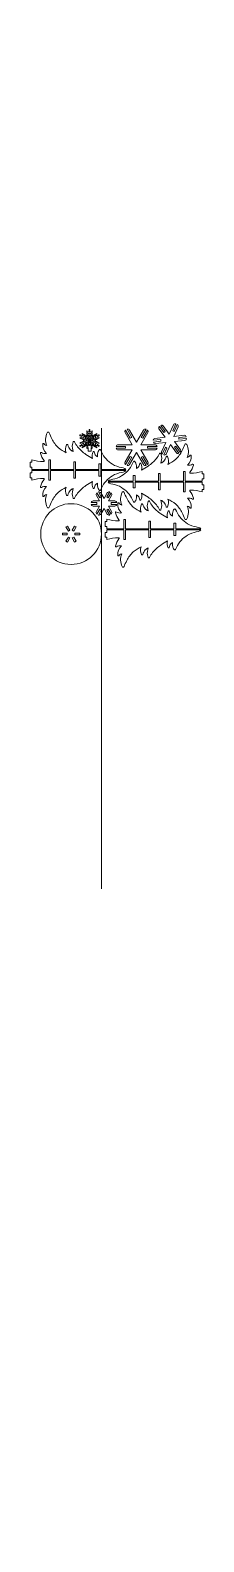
# Model space of a CAD drawing. Header units: centimetres. Extents: x -15 to 15, y -183 to 81.
import ezdxf

# ---------------------------------------------------------------- set-up
doc = ezdxf.new("R2010")
doc.units = ezdxf.units.CM
doc.header["$MEASUREMENT"] = 0
doc.layers.add('layer 1', color=7, linetype='Continuous')

msp = doc.modelspace()

# ---------------------------------------------------------------- linework, layer by layer
at = {"layer": 'layer 1', "lineweight": 9}
for points, knots in [([(-2.73353, -6.75332), (-2.73353, -3.81241), (-5.11761, -1.42832), (-8.05853, -1.42832), (-8.05853, -1.42832), (-10.99944, -1.42832), (-13.38353, -3.81239), (-13.38353, -6.75331), (-13.38353, -6.75331), (-13.38354, -9.69422), (-10.99947, -12.07831), (-8.05856, -12.07833), (-8.05856, -12.07833), (-5.11764, -12.07833), (-2.73355, -9.69426), (-2.73353, -6.75335), (-2.73293, 81.47395), (-2.73353, -183.20792), (-2.73353, -6.75332)], [0, 0, 0, 0, 0.2, 0.2, 0.2, 0.2, 0.4, 0.4, 0.4, 0.4, 0.6, 0.6, 0.6, 0.6, 1, 1, 1, 1.00003, 1.00003, 1.00003, 1.00003]), ([(-7.58243, 4.56554), (-7.58243, 5.00732), (-7.58243, 5.4491), (-7.58243, 5.89089), (-7.58243, 5.89089), (-7.48244, 5.89089), (-7.38244, 5.89089), (-7.28243, 5.89089), (-7.28243, 5.89089), (-7.28243, 5.4491), (-7.28243, 5.00732), (-7.28243, 4.56554), (-7.28243, 4.56554), (-5.90744, 4.56554), (-4.53244, 4.56554), (-3.15743, 4.56554), (-3.15743, 4.56554), (-3.15743, 4.89587), (-3.15743, 5.22622), (-3.15743, 5.55656), (-3.15743, 5.55656), (-3.05744, 5.55656), (-2.95744, 5.55656), (-2.85743, 5.55656), (-2.85743, 5.55656), (-2.85743, 5.22622), (-2.85743, 4.89587), (-2.85743, 4.56554), (-2.85743, 4.56554), (-1.37936, 4.56554), (0.09872, 4.56554), (1.5768, 4.56554), (1.5768, 4.56554), (1.35212, 4.81001), (0.82639, 4.85853), (0.35984, 4.98141), (0.35984, 4.98141), (-0.19735, 5.12816), (-0.67013, 5.38098), (-1.10459, 5.69198), (-1.10459, 5.69198), (-1.49305, 5.97005), (-1.85087, 6.29463), (-2.13971, 6.66812), (-2.13971, 6.66812), (-2.44657, 7.06492), (-2.67555, 7.51691), (-2.89461, 7.97594), (-2.89461, 7.97594), (-2.91574, 8.02022), (-2.95603, 8.04821), (-3.0049, 8.05256), (-3.0049, 8.05256), (-3.05376, 8.0569), (-3.09836, 8.03647), (-3.12698, 7.99662), (-3.12698, 7.99662), (-3.18802, 7.9116), (-3.24383, 7.82452), (-3.28706, 7.73247), (-3.28706, 7.73247), (-3.4229, 7.44327), (-3.43472, 7.10511), (-3.44654, 6.76694), (-3.44654, 6.76694), (-3.55172, 6.83776), (-3.6569, 6.90857), (-3.73726, 6.99687), (-3.73726, 6.99687), (-3.88985, 7.16456), (-3.95289, 7.39535), (-3.99533, 7.64063), (-3.99533, 7.64063), (-4.0019, 7.67858), (-4.02914, 7.70581), (-4.06711, 7.71236), (-4.06711, 7.71236), (-4.10507, 7.71891), (-4.13986, 7.70238), (-4.15877, 7.66882), (-4.15877, 7.66882), (-4.36421, 7.30411), (-4.41625, 6.88876), (-4.30711, 6.48464), (-4.30711, 6.48464), (-4.68974, 6.71374), (-5.07238, 6.94285), (-5.44327, 7.19716), (-5.44327, 7.19716), (-5.9885, 7.57103), (-6.50834, 7.99938), (-6.90563, 8.51942), (-6.90563, 8.51942), (-7.11423, 8.79248), (-7.28905, 9.09083), (-7.45713, 9.39421), (-7.45713, 9.39421), (-7.48101, 9.43731), (-7.52431, 9.46084), (-7.57347, 9.45743), (-7.57347, 9.45743), (-7.62263, 9.45401), (-7.66226, 9.42472), (-7.67995, 9.37873), (-7.67995, 9.37873), (-7.73971, 9.22336), (-7.79089, 9.06701), (-7.817, 8.90777), (-7.817, 8.90777), (-7.88094, 8.51801), (-7.79477, 8.11102), (-7.70859, 7.70403), (-7.70859, 7.70403), (-7.89006, 7.81391), (-8.07154, 7.9238), (-8.21132, 8.06848), (-8.21132, 8.06848), (-8.41151, 8.27567), (-8.5262, 8.55419), (-8.62313, 8.84755), (-8.62313, 8.84755), (-8.63876, 8.89487), (-8.67756, 8.92616), (-8.72713, 8.93143), (-8.72713, 8.93143), (-8.7767, 8.93669), (-8.8212, 8.91425), (-8.84643, 8.87126), (-8.84643, 8.87126), (-9.0981, 8.44247), (-9.11552, 7.94528), (-8.8937, 7.49965), (-8.8937, 7.49965), (-9.38537, 7.76157), (-9.87544, 8.02547), (-10.28789, 8.38469), (-10.28789, 8.38469), (-10.76459, 8.79989), (-11.13761, 9.34246), (-11.43413, 9.91133), (-11.43413, 9.91133), (-11.61741, 10.26296), (-11.77148, 10.62465), (-11.91788, 10.98898), (-11.91788, 10.98898), (-11.94572, 11.05828), (-12.00775, 11.09989), (-12.08243, 11.09938), (-12.08243, 11.09938), (-12.15713, 11.09887), (-12.21857, 11.05641), (-12.24547, 10.98674), (-12.24547, 10.98674), (-12.58438, 10.26587), (-12.61049, 9.46974), (-12.31954, 8.72822), (-12.31954, 8.72822), (-12.45151, 8.79038), (-12.58347, 8.85255), (-12.68762, 8.94561), (-12.68762, 8.94561), (-12.7279, 8.9816), (-12.76402, 9.0222), (-12.79752, 9.06571), (-12.79752, 9.06571), (-12.82883, 9.10636), (-12.87743, 9.12282), (-12.92701, 9.10956), (-12.92701, 9.10956), (-12.97658, 9.09629), (-13.01047, 9.05777), (-13.0173, 9.0069), (-13.0173, 9.0069), (-13.10375, 8.36288), (-12.85782, 7.76141), (-12.34491, 7.36244), (-12.34491, 7.36244), (-12.6605, 7.30027), (-12.97777, 7.35313), (-13.25616, 7.51424), (-13.25616, 7.51424), (-13.301, 7.54019), (-13.35269, 7.53665), (-13.39358, 7.50483), (-13.39358, 7.50483), (-13.43447, 7.47301), (-13.45059, 7.42377), (-13.43645, 7.37393), (-13.43645, 7.37393), (-13.30859, 6.92346), (-13.09376, 6.50739), (-12.80052, 6.14232), (-12.80052, 6.14232), (-12.76997, 6.10429), (-12.76439, 6.05583), (-12.78548, 6.01185), (-12.78548, 6.01185), (-12.80657, 5.96786), (-12.84786, 5.94189), (-12.89664, 5.94191), (-12.89664, 5.94191), (-13.58509, 5.94215), (-14.26573, 6.04553), (-14.9232, 6.24971), (-14.9232, 6.24971), (-14.9232, 6.10936), (-14.9232, 5.96901), (-14.9232, 5.82866), (-14.9232, 5.82866), (-15.0232, 5.82866), (-15.1232, 5.82866), (-15.2232, 5.82866), (-15.2232, 5.82866), (-15.2232, 5.54797), (-15.2232, 5.26727), (-15.2232, 4.98658), (-15.2232, 4.98658), (-15.1232, 4.98658), (-15.0232, 4.98658), (-14.9232, 4.98658), (-14.9232, 4.98658), (-14.9232, 4.84623), (-14.9232, 4.70588), (-14.9232, 4.56554), (-14.9232, 4.56554), (-13.92628, 4.56554), (-12.92936, 4.56554), (-11.93243, 4.56554), (-11.93243, 4.56554), (-11.93243, 5.12023), (-11.93243, 5.67493), (-11.93243, 6.22963), (-11.93243, 6.22963), (-11.83244, 6.22963), (-11.73244, 6.22963), (-11.63243, 6.22963), (-11.63243, 6.22963), (-11.63243, 5.67493), (-11.63243, 5.12023), (-11.63243, 4.56554), (-11.63243, 4.56554), (-10.28243, 4.56554), (-8.93243, 4.56554), (-7.58243, 4.56554)], [0, 0, 0, 0, 0.016129032, 0.016129032, 0.016129032, 0.016129032, 0.032258065, 0.032258065, 0.032258065, 0.032258065, 0.048387097, 0.048387097, 0.048387097, 0.048387097, 0.064516129, 0.064516129, 0.064516129, 0.064516129, 0.080645161, 0.080645161, 0.080645161, 0.080645161, 0.096774194, 0.096774194, 0.096774194, 0.096774194, 0.112903226, 0.112903226, 0.112903226, 0.112903226, 0.129032258, 0.129032258, 0.129032258, 0.129032258, 0.14516129, 0.14516129, 0.14516129, 0.14516129, 0.161290323, 0.161290323, 0.161290323, 0.161290323, 0.177419355, 0.177419355, 0.177419355, 0.177419355, 0.193548387, 0.193548387, 0.193548387, 0.193548387, 0.209677419, 0.209677419, 0.209677419, 0.209677419, 0.225806452, 0.225806452, 0.225806452, 0.225806452, 0.241935484, 0.241935484, 0.241935484, 0.241935484, 0.258064516, 0.258064516, 0.258064516, 0.258064516, 0.274193548, 0.274193548, 0.274193548, 0.274193548, 0.290322581, 0.290322581, 0.290322581, 0.290322581, 0.306451613, 0.306451613, 0.306451613, 0.306451613, 0.322580645, 0.322580645, 0.322580645, 0.322580645, 0.338709677, 0.338709677, 0.338709677, 0.338709677, 0.35483871, 0.35483871, 0.35483871, 0.35483871, 0.370967742, 0.370967742, 0.370967742, 0.370967742, 0.387096774, 0.387096774, 0.387096774, 0.387096774, 0.403225806, 0.403225806, 0.403225806, 0.403225806, 0.419354839, 0.419354839, 0.419354839, 0.419354839, 0.435483871, 0.435483871, 0.435483871, 0.435483871, 0.451612903, 0.451612903, 0.451612903, 0.451612903, 0.467741935, 0.467741935, 0.467741935, 0.467741935, 0.483870968, 0.483870968, 0.483870968, 0.483870968, 0.5, 0.5, 0.5, 0.5, 0.516129032, 0.516129032, 0.516129032, 0.516129032, 0.532258065, 0.532258065, 0.532258065, 0.532258065, 0.548387097, 0.548387097, 0.548387097, 0.548387097, 0.564516129, 0.564516129, 0.564516129, 0.564516129, 0.580645161, 0.580645161, 0.580645161, 0.580645161, 0.596774194, 0.596774194, 0.596774194, 0.596774194, 0.612903226, 0.612903226, 0.612903226, 0.612903226, 0.629032258, 0.629032258, 0.629032258, 0.629032258, 0.64516129, 0.64516129, 0.64516129, 0.64516129, 0.661290323, 0.661290323, 0.661290323, 0.661290323, 0.677419355, 0.677419355, 0.677419355, 0.677419355, 0.693548387, 0.693548387, 0.693548387, 0.693548387, 0.709677419, 0.709677419, 0.709677419, 0.709677419, 0.725806452, 0.725806452, 0.725806452, 0.725806452, 0.741935484, 0.741935484, 0.741935484, 0.741935484, 0.758064516, 0.758064516, 0.758064516, 0.758064516, 0.774193548, 0.774193548, 0.774193548, 0.774193548, 0.790322581, 0.790322581, 0.790322581, 0.790322581, 0.806451613, 0.806451613, 0.806451613, 0.806451613, 0.822580645, 0.822580645, 0.822580645, 0.822580645, 0.838709677, 0.838709677, 0.838709677, 0.838709677, 0.85483871, 0.85483871, 0.85483871, 0.85483871, 0.870967742, 0.870967742, 0.870967742, 0.870967742, 0.887096774, 0.887096774, 0.887096774, 0.887096774, 0.903225806, 0.903225806, 0.903225806, 0.903225806, 0.919354839, 0.919354839, 0.919354839, 0.919354839, 0.935483871, 0.935483871, 0.935483871, 0.935483871, 0.951612903, 0.951612903, 0.951612903, 0.951612903, 0.967741935, 0.967741935, 0.967741935, 0.967741935, 1, 1, 1, 1]), ([(-3.86754, 8.54203), (-3.86754, 8.54203), (-4.07399, 8.66122), (-4.07399, 8.66122), (-4.07399, 8.66122), (-4.07399, 8.66122), (-4.11376, 9.11578), (-4.11376, 9.11578), (-4.11376, 9.11578), (-4.11376, 9.11578), (-4.37419, 9.26614), (-4.37419, 9.26614), (-4.37419, 9.26614), (-4.37419, 9.26614), (-4.35032, 8.99658), (-4.35032, 8.99658), (-4.35032, 8.99658), (-4.35032, 8.99658), (-4.21361, 8.90007), (-4.21361, 8.90007), (-4.21361, 8.90007), (-4.21361, 8.90007), (-4.21361, 8.70217), (-4.21361, 8.70217), (-4.21361, 8.70217), (-4.21361, 8.70217), (-4.34082, 8.79144), (-4.34082, 8.79144), (-4.34082, 8.79144), (-4.34082, 8.79144), (-4.32711, 8.63663), (-4.32711, 8.63663), (-4.32711, 8.63663), (-4.32711, 8.63663), (-4.4985, 8.73559), (-4.4985, 8.73559), (-4.4985, 8.73559), (-4.4985, 8.73559), (-4.51373, 8.90224), (-4.51373, 8.90224), (-4.51373, 8.90224), (-4.51373, 8.90224), (-4.73524, 9.05768), (-4.73524, 9.05768), (-4.73524, 9.05768), (-4.73524, 9.05768), (-4.73524, 8.75697), (-4.73524, 8.75697), (-4.73524, 8.75697), (-4.73524, 8.75697), (-4.36146, 8.49525), (-4.36146, 8.49525), (-4.36146, 8.49525), (-4.36146, 8.49525), (-4.36146, 8.25686), (-4.36146, 8.25686), (-4.36146, 8.25686), (-4.36146, 8.25686), (-4.55688, 8.3937), (-4.55688, 8.3937), (-4.55688, 8.3937), (-4.55688, 8.3937), (-4.55688, 7.76567), (-4.55688, 7.76567), (-4.55688, 7.76567), (-4.55688, 7.76567), (-5.07663, 7.76567), (-5.07663, 7.76567), (-5.07663, 7.76567), (-5.07663, 7.76567), (-5.07663, 8.3937), (-5.07663, 8.3937), (-5.07663, 8.3937), (-5.07663, 8.3937), (-5.27205, 8.25686), (-5.27205, 8.25686), (-5.27205, 8.25686), (-5.27205, 8.25686), (-5.27205, 8.49525), (-5.27205, 8.49525), (-5.27205, 8.49525), (-5.27205, 8.49525), (-4.89827, 8.75697), (-4.89827, 8.75697), (-4.89827, 8.75697), (-4.89827, 8.75697), (-4.89827, 9.05768), (-4.89827, 9.05768), (-4.89827, 9.05768), (-4.89827, 9.05768), (-5.11978, 8.90224), (-5.11978, 8.90224), (-5.11978, 8.90224), (-5.11978, 8.90224), (-5.13501, 8.73559), (-5.13501, 8.73559), (-5.13501, 8.73559), (-5.13501, 8.73559), (-5.3064, 8.63663), (-5.3064, 8.63663), (-5.3064, 8.63663), (-5.3064, 8.63663), (-5.29269, 8.79144), (-5.29269, 8.79144), (-5.29269, 8.79144), (-5.29269, 8.79144), (-5.41991, 8.70217), (-5.41991, 8.70217), (-5.41991, 8.70217), (-5.41991, 8.70217), (-5.41991, 8.90007), (-5.41991, 8.90007), (-5.41991, 8.90007), (-5.41991, 8.90007), (-5.2832, 8.99658), (-5.2832, 8.99658), (-5.2832, 8.99658), (-5.2832, 8.99658), (-5.25932, 9.26614), (-5.25932, 9.26614), (-5.25932, 9.26614), (-5.25932, 9.26614), (-5.51975, 9.11578), (-5.51975, 9.11578), (-5.51975, 9.11578), (-5.51975, 9.11578), (-5.55952, 8.66122), (-5.55952, 8.66122), (-5.55952, 8.66122), (-5.55952, 8.66122), (-5.76597, 8.54203), (-5.76597, 8.54203), (-5.76597, 8.54203), (-5.76597, 8.54203), (-5.7262, 8.99659), (-5.7262, 8.99659), (-5.7262, 8.99659), (-5.7262, 8.99659), (-5.84208, 8.92968), (-5.84208, 8.92968), (-5.84208, 8.92968), (-5.84208, 8.92968), (-5.88185, 8.47513), (-5.88185, 8.47513), (-5.88185, 8.47513), (-5.88185, 8.47513), (-6.0883, 8.35593), (-6.0883, 8.35593), (-6.0883, 8.35593), (-6.0883, 8.35593), (-6.04853, 8.81049), (-6.04853, 8.81049), (-6.04853, 8.81049), (-6.04853, 8.81049), (-6.37824, 8.62013), (-6.37824, 8.62013), (-6.37824, 8.62013), (-6.40346, 8.60557), (-6.43454, 8.60557), (-6.45977, 8.62013), (-6.45977, 8.62013), (-6.48499, 8.63469), (-6.50052, 8.6616), (-6.50052, 8.69072), (-6.50052, 8.69072), (-6.50052, 8.71985), (-6.48499, 8.74676), (-6.45977, 8.76133), (-6.45977, 8.76133), (-6.45977, 8.76133), (-6.13005, 8.95169), (-6.13005, 8.95169), (-6.13005, 8.95169), (-6.13005, 8.95169), (-6.54359, 9.14453), (-6.54359, 9.14453), (-6.54359, 9.14453), (-6.54359, 9.14453), (-6.33714, 9.26372), (-6.33714, 9.26372), (-6.33714, 9.26372), (-6.33714, 9.26372), (-5.9236, 9.07088), (-5.9236, 9.07088), (-5.9236, 9.07088), (-5.9236, 9.07088), (-5.80772, 9.13778), (-5.80772, 9.13778), (-5.80772, 9.13778), (-5.80772, 9.13778), (-6.22127, 9.33062), (-6.22127, 9.33062), (-6.22127, 9.33062), (-6.22127, 9.33062), (-6.01481, 9.44981), (-6.01481, 9.44981), (-6.01481, 9.44981), (-6.01481, 9.44981), (-5.60127, 9.25697), (-5.60127, 9.25697), (-5.60127, 9.25697), (-5.60127, 9.25697), (-5.34085, 9.40733), (-5.34085, 9.40733), (-5.34085, 9.40733), (-5.34085, 9.40733), (-5.58622, 9.52144), (-5.58622, 9.52144), (-5.58622, 9.52144), (-5.58622, 9.52144), (-5.73816, 9.45131), (-5.73816, 9.45131), (-5.73816, 9.45131), (-5.73816, 9.45131), (-5.90954, 9.55025), (-5.90954, 9.55025), (-5.90954, 9.55025), (-5.90954, 9.55025), (-5.76863, 9.61579), (-5.76863, 9.61579), (-5.76863, 9.61579), (-5.76863, 9.61579), (-5.90954, 9.68132), (-5.90954, 9.68132), (-5.90954, 9.68132), (-5.90954, 9.68132), (-5.73816, 9.78027), (-5.73816, 9.78027), (-5.73816, 9.78027), (-5.73816, 9.78027), (-5.58622, 9.71013), (-5.58622, 9.71013), (-5.58622, 9.71013), (-5.58622, 9.71013), (-5.34085, 9.82424), (-5.34085, 9.82424), (-5.34085, 9.82424), (-5.34085, 9.82424), (-5.60127, 9.9746), (-5.60127, 9.9746), (-5.60127, 9.9746), (-5.60127, 9.9746), (-6.01481, 9.78176), (-6.01481, 9.78176), (-6.01481, 9.78176), (-6.01481, 9.78176), (-6.22127, 9.90095), (-6.22127, 9.90095), (-6.22127, 9.90095), (-6.22127, 9.90095), (-5.80772, 10.09379), (-5.80772, 10.09379), (-5.80772, 10.09379), (-5.80772, 10.09379), (-5.9236, 10.16069), (-5.9236, 10.16069), (-5.9236, 10.16069), (-5.9236, 10.16069), (-6.33714, 9.96785), (-6.33714, 9.96785), (-6.33714, 9.96785), (-6.33714, 9.96785), (-6.54359, 10.08704), (-6.54359, 10.08704), (-6.54359, 10.08704), (-6.54359, 10.08704), (-6.13005, 10.27988), (-6.13005, 10.27988), (-6.13005, 10.27988), (-6.13005, 10.27988), (-6.45977, 10.47024), (-6.45977, 10.47024), (-6.45977, 10.47024), (-6.48499, 10.48481), (-6.50052, 10.51172), (-6.50052, 10.54085), (-6.50052, 10.54085), (-6.50052, 10.56997), (-6.48499, 10.59688), (-6.45977, 10.61145), (-6.45977, 10.61145), (-6.43454, 10.626), (-6.40346, 10.626), (-6.37824, 10.61145), (-6.37824, 10.61145), (-6.37824, 10.61145), (-6.04853, 10.42108), (-6.04853, 10.42108), (-6.04853, 10.42108), (-6.04853, 10.42108), (-6.0883, 10.87564), (-6.0883, 10.87564), (-6.0883, 10.87564), (-6.0883, 10.87564), (-5.88185, 10.75644), (-5.88185, 10.75644), (-5.88185, 10.75644), (-5.88185, 10.75644), (-5.84208, 10.30189), (-5.84208, 10.30189), (-5.84208, 10.30189), (-5.84208, 10.30189), (-5.7262, 10.23499), (-5.7262, 10.23499), (-5.7262, 10.23499), (-5.7262, 10.23499), (-5.76597, 10.68954), (-5.76597, 10.68954), (-5.76597, 10.68954), (-5.76597, 10.68954), (-5.55952, 10.57035), (-5.55952, 10.57035), (-5.55952, 10.57035), (-5.55952, 10.57035), (-5.51975, 10.11579), (-5.51975, 10.11579), (-5.51975, 10.11579), (-5.51975, 10.11579), (-5.25932, 9.96543), (-5.25932, 9.96543), (-5.25932, 9.96543), (-5.25932, 9.96543), (-5.2832, 10.23499), (-5.2832, 10.23499), (-5.2832, 10.23499), (-5.2832, 10.23499), (-5.41991, 10.33151), (-5.41991, 10.33151), (-5.41991, 10.33151), (-5.41991, 10.33151), (-5.41991, 10.5294), (-5.41991, 10.5294), (-5.41991, 10.5294), (-5.41991, 10.5294), (-5.29269, 10.44013), (-5.29269, 10.44013), (-5.29269, 10.44013), (-5.29269, 10.44013), (-5.3064, 10.59494), (-5.3064, 10.59494), (-5.3064, 10.59494), (-5.3064, 10.59494), (-5.13501, 10.49599), (-5.13501, 10.49599), (-5.13501, 10.49599), (-5.13501, 10.49599), (-5.11978, 10.32933), (-5.11978, 10.32933), (-5.11978, 10.32933), (-5.11978, 10.32933), (-4.89827, 10.17389), (-4.89827, 10.17389), (-4.89827, 10.17389), (-4.89827, 10.17389), (-4.89827, 10.4746), (-4.89827, 10.4746), (-4.89827, 10.4746), (-4.89827, 10.4746), (-5.27205, 10.73632), (-5.27205, 10.73632), (-5.27205, 10.73632), (-5.27205, 10.73632), (-5.27205, 10.97471), (-5.27205, 10.97471), (-5.27205, 10.97471), (-5.27205, 10.97471), (-4.89827, 10.71299), (-4.89827, 10.71299), (-4.89827, 10.71299), (-4.89827, 10.71299), (-4.89827, 10.8468), (-4.89827, 10.8468), (-4.89827, 10.8468), (-4.89827, 10.8468), (-5.27205, 11.10852), (-5.27205, 11.10852), (-5.27205, 11.10852), (-5.27205, 11.10852), (-5.27205, 11.3469), (-5.27205, 11.3469), (-5.27205, 11.3469), (-5.27205, 11.3469), (-4.89827, 11.08518), (-4.89827, 11.08518), (-4.89827, 11.08518), (-4.89827, 11.08518), (-4.89827, 11.46591), (-4.89827, 11.46591), (-4.89827, 11.46591), (-4.89827, 11.49503), (-4.88274, 11.52194), (-4.85752, 11.5365), (-4.85752, 11.5365), (-4.8323, 11.55106), (-4.80122, 11.55106), (-4.77599, 11.5365), (-4.77599, 11.5365), (-4.75077, 11.52194), (-4.73524, 11.49503), (-4.73524, 11.46591), (-4.73524, 11.46591), (-4.73524, 11.46591), (-4.73524, 11.08518), (-4.73524, 11.08518), (-4.73524, 11.08518), (-4.73524, 11.08518), (-4.36146, 11.3469), (-4.36146, 11.3469), (-4.36146, 11.3469), (-4.36146, 11.3469), (-4.36146, 11.10852), (-4.36146, 11.10852), (-4.36146, 11.10852), (-4.36146, 11.10852), (-4.73524, 10.8468), (-4.73524, 10.8468), (-4.73524, 10.8468), (-4.73524, 10.8468), (-4.73524, 10.71299), (-4.73524, 10.71299), (-4.73524, 10.71299), (-4.73524, 10.71299), (-4.36146, 10.97471), (-4.36146, 10.97471), (-4.36146, 10.97471), (-4.36146, 10.97471), (-4.36146, 10.73632), (-4.36146, 10.73632), (-4.36146, 10.73632), (-4.36146, 10.73632), (-4.73524, 10.4746), (-4.73524, 10.4746), (-4.73524, 10.4746), (-4.73524, 10.4746), (-4.73524, 10.17389), (-4.73524, 10.17389), (-4.73524, 10.17389), (-4.73524, 10.17389), (-4.51373, 10.32933), (-4.51373, 10.32933), (-4.51373, 10.32933), (-4.51373, 10.32933), (-4.4985, 10.49599), (-4.4985, 10.49599), (-4.4985, 10.49599), (-4.4985, 10.49599), (-4.32711, 10.59494), (-4.32711, 10.59494), (-4.32711, 10.59494), (-4.32711, 10.59494), (-4.34082, 10.44013), (-4.34082, 10.44013), (-4.34082, 10.44013), (-4.34082, 10.44013), (-4.21361, 10.5294), (-4.21361, 10.5294), (-4.21361, 10.5294), (-4.21361, 10.5294), (-4.21361, 10.33151), (-4.21361, 10.33151), (-4.21361, 10.33151), (-4.21361, 10.33151), (-4.35032, 10.23499), (-4.35032, 10.23499), (-4.35032, 10.23499), (-4.35032, 10.23499), (-4.37419, 9.96543), (-4.37419, 9.96543), (-4.37419, 9.96543), (-4.37419, 9.96543), (-4.11376, 10.11579), (-4.11376, 10.11579), (-4.11376, 10.11579), (-4.11376, 10.11579), (-4.07399, 10.57035), (-4.07399, 10.57035), (-4.07399, 10.57035), (-4.07399, 10.57035), (-3.86754, 10.68954), (-3.86754, 10.68954), (-3.86754, 10.68954), (-3.86754, 10.68954), (-3.90731, 10.23499), (-3.90731, 10.23499), (-3.90731, 10.23499), (-3.90731, 10.23499), (-3.79143, 10.30189), (-3.79143, 10.30189), (-3.79143, 10.30189), (-3.79143, 10.30189), (-3.75167, 10.75644), (-3.75167, 10.75644), (-3.75167, 10.75644), (-3.75167, 10.75644), (-3.54521, 10.87564), (-3.54521, 10.87564), (-3.54521, 10.87564), (-3.54521, 10.87564), (-3.58499, 10.42108), (-3.58499, 10.42108), (-3.58499, 10.42108), (-3.58499, 10.42108), (-3.25527, 10.61145), (-3.25527, 10.61145), (-3.25527, 10.61145), (-3.23005, 10.626), (-3.19897, 10.626), (-3.17375, 10.61145), (-3.17375, 10.61145), (-3.14852, 10.59688), (-3.13299, 10.56997), (-3.13299, 10.54085), (-3.13299, 10.54085), (-3.13299, 10.51172), (-3.14852, 10.48481), (-3.17375, 10.47024), (-3.17375, 10.47024), (-3.17375, 10.47024), (-3.50346, 10.27988), (-3.50346, 10.27988), (-3.50346, 10.27988), (-3.50346, 10.27988), (-3.08993, 10.08704), (-3.08993, 10.08704), (-3.08993, 10.08704), (-3.08993, 10.08704), (-3.29637, 9.96785), (-3.29637, 9.96785), (-3.29637, 9.96785), (-3.29637, 9.96785), (-3.70991, 10.16069), (-3.70991, 10.16069), (-3.70991, 10.16069), (-3.70991, 10.16069), (-3.82579, 10.09379), (-3.82579, 10.09379), (-3.82579, 10.09379), (-3.82579, 10.09379), (-3.41225, 9.90095), (-3.41225, 9.90095), (-3.41225, 9.90095), (-3.41225, 9.90095), (-3.6187, 9.78176), (-3.6187, 9.78176), (-3.6187, 9.78176), (-3.6187, 9.78176), (-4.03224, 9.9746), (-4.03224, 9.9746), (-4.03224, 9.9746), (-4.03224, 9.9746), (-4.29267, 9.82424), (-4.29267, 9.82424), (-4.29267, 9.82424), (-4.29267, 9.82424), (-4.04729, 9.71013), (-4.04729, 9.71013), (-4.04729, 9.71013), (-4.04729, 9.71013), (-3.89535, 9.78027), (-3.89535, 9.78027), (-3.89535, 9.78027), (-3.89535, 9.78027), (-3.72397, 9.68132), (-3.72397, 9.68132), (-3.72397, 9.68132), (-3.72397, 9.68132), (-3.86489, 9.61579), (-3.86489, 9.61579), (-3.86489, 9.61579), (-3.86489, 9.61579), (-3.72397, 9.55025), (-3.72397, 9.55025), (-3.72397, 9.55025), (-3.72397, 9.55025), (-3.89535, 9.45131), (-3.89535, 9.45131), (-3.89535, 9.45131), (-3.89535, 9.45131), (-4.04729, 9.52144), (-4.04729, 9.52144), (-4.04729, 9.52144), (-4.04729, 9.52144), (-4.29267, 9.40733), (-4.29267, 9.40733), (-4.29267, 9.40733), (-4.29267, 9.40733), (-4.03224, 9.25697), (-4.03224, 9.25697), (-4.03224, 9.25697), (-4.03224, 9.25697), (-3.6187, 9.44981), (-3.6187, 9.44981), (-3.6187, 9.44981), (-3.6187, 9.44981), (-3.41225, 9.33062), (-3.41225, 9.33062), (-3.41225, 9.33062), (-3.41225, 9.33062), (-3.82579, 9.13778), (-3.82579, 9.13778), (-3.82579, 9.13778), (-3.82579, 9.13778), (-3.70991, 9.07088), (-3.70991, 9.07088), (-3.70991, 9.07088), (-3.70991, 9.07088), (-3.29637, 9.26372), (-3.29637, 9.26372), (-3.29637, 9.26372), (-3.29637, 9.26372), (-3.08993, 9.14453), (-3.08993, 9.14453), (-3.08993, 9.14453), (-3.08993, 9.14453), (-3.50346, 8.95169), (-3.50346, 8.95169), (-3.50346, 8.95169), (-3.50346, 8.95169), (-3.17375, 8.76133), (-3.17375, 8.76133), (-3.17375, 8.76133), (-3.14852, 8.74676), (-3.13299, 8.71985), (-3.13299, 8.69072), (-3.13299, 8.69072), (-3.13299, 8.6616), (-3.14852, 8.63469), (-3.17375, 8.62013), (-3.17375, 8.62013), (-3.19897, 8.60557), (-3.23005, 8.60557), (-3.25527, 8.62013), (-3.25527, 8.62013), (-3.25527, 8.62013), (-3.58499, 8.81049), (-3.58499, 8.81049), (-3.58499, 8.81049), (-3.58499, 8.81049), (-3.54521, 8.35593), (-3.54521, 8.35593), (-3.54521, 8.35593), (-3.54521, 8.35593), (-3.75167, 8.47513), (-3.75167, 8.47513), (-3.75167, 8.47513), (-3.75167, 8.47513), (-3.79143, 8.92968), (-3.79143, 8.92968), (-3.79143, 8.92968), (-3.79143, 8.92968), (-3.90731, 8.99659), (-3.90731, 8.99659), (-3.90731, 8.99659), (-3.90731, 8.99659), (-3.86754, 8.54203), (-3.86754, 8.54203)], [0, 0, 0, 0, 0.006060606, 0.006060606, 0.006060606, 0.006060606, 0.012121212, 0.012121212, 0.012121212, 0.012121212, 0.018181818, 0.018181818, 0.018181818, 0.018181818, 0.024242424, 0.024242424, 0.024242424, 0.024242424, 0.03030303, 0.03030303, 0.03030303, 0.03030303, 0.036363636, 0.036363636, 0.036363636, 0.036363636, 0.042424242, 0.042424242, 0.042424242, 0.042424242, 0.048484848, 0.048484848, 0.048484848, 0.048484848, 0.054545455, 0.054545455, 0.054545455, 0.054545455, 0.060606061, 0.060606061, 0.060606061, 0.060606061, 0.066666667, 0.066666667, 0.066666667, 0.066666667, 0.072727273, 0.072727273, 0.072727273, 0.072727273, 0.078787879, 0.078787879, 0.078787879, 0.078787879, 0.084848485, 0.084848485, 0.084848485, 0.084848485, 0.090909091, 0.090909091, 0.090909091, 0.090909091, 0.096969697, 0.096969697, 0.096969697, 0.096969697, 0.103030303, 0.103030303, 0.103030303, 0.103030303, 0.109090909, 0.109090909, 0.109090909, 0.109090909, 0.115151515, 0.115151515, 0.115151515, 0.115151515, 0.121212121, 0.121212121, 0.121212121, 0.121212121, 0.127272727, 0.127272727, 0.127272727, 0.127272727, 0.133333333, 0.133333333, 0.133333333, 0.133333333, 0.139393939, 0.139393939, 0.139393939, 0.139393939, 0.145454545, 0.145454545, 0.145454545, 0.145454545, 0.151515152, 0.151515152, 0.151515152, 0.151515152, 0.157575758, 0.157575758, 0.157575758, 0.157575758, 0.163636364, 0.163636364, 0.163636364, 0.163636364, 0.16969697, 0.16969697, 0.16969697, 0.16969697, 0.175757576, 0.175757576, 0.175757576, 0.175757576, 0.181818182, 0.181818182, 0.181818182, 0.181818182, 0.187878788, 0.187878788, 0.187878788, 0.187878788, 0.193939394, 0.193939394, 0.193939394, 0.193939394, 0.2, 0.2, 0.2, 0.2, 0.206060606, 0.206060606, 0.206060606, 0.206060606, 0.212121212, 0.212121212, 0.212121212, 0.212121212, 0.218181818, 0.218181818, 0.218181818, 0.218181818, 0.224242424, 0.224242424, 0.224242424, 0.224242424, 0.23030303, 0.23030303, 0.23030303, 0.23030303, 0.236363636, 0.236363636, 0.236363636, 0.236363636, 0.242424242, 0.242424242, 0.242424242, 0.242424242, 0.248484848, 0.248484848, 0.248484848, 0.248484848, 0.254545455, 0.254545455, 0.254545455, 0.254545455, 0.260606061, 0.260606061, 0.260606061, 0.260606061, 0.266666667, 0.266666667, 0.266666667, 0.266666667, 0.272727273, 0.272727273, 0.272727273, 0.272727273, 0.278787879, 0.278787879, 0.278787879, 0.278787879, 0.284848485, 0.284848485, 0.284848485, 0.284848485, 0.290909091, 0.290909091, 0.290909091, 0.290909091, 0.296969697, 0.296969697, 0.296969697, 0.296969697, 0.303030303, 0.303030303, 0.303030303, 0.303030303, 0.309090909, 0.309090909, 0.309090909, 0.309090909, 0.315151515, 0.315151515, 0.315151515, 0.315151515, 0.321212121, 0.321212121, 0.321212121, 0.321212121, 0.327272727, 0.327272727, 0.327272727, 0.327272727, 0.333333333, 0.333333333, 0.333333333, 0.333333333, 0.339393939, 0.339393939, 0.339393939, 0.339393939, 0.345454545, 0.345454545, 0.345454545, 0.345454545, 0.351515152, 0.351515152, 0.351515152, 0.351515152, 0.357575758, 0.357575758, 0.357575758, 0.357575758, 0.363636364, 0.363636364, 0.363636364, 0.363636364, 0.36969697, 0.36969697, 0.36969697, 0.36969697, 0.375757576, 0.375757576, 0.375757576, 0.375757576, 0.381818182, 0.381818182, 0.381818182, 0.381818182, 0.387878788, 0.387878788, 0.387878788, 0.387878788, 0.393939394, 0.393939394, 0.393939394, 0.393939394, 0.4, 0.4, 0.4, 0.4, 0.406060606, 0.406060606, 0.406060606, 0.406060606, 0.412121212, 0.412121212, 0.412121212, 0.412121212, 0.418181818, 0.418181818, 0.418181818, 0.418181818, 0.424242424, 0.424242424, 0.424242424, 0.424242424, 0.43030303, 0.43030303, 0.43030303, 0.43030303, 0.436363636, 0.436363636, 0.436363636, 0.436363636, 0.442424242, 0.442424242, 0.442424242, 0.442424242, 0.448484848, 0.448484848, 0.448484848, 0.448484848, 0.454545455, 0.454545455, 0.454545455, 0.454545455, 0.460606061, 0.460606061, 0.460606061, 0.460606061, 0.466666667, 0.466666667, 0.466666667, 0.466666667, 0.472727273, 0.472727273, 0.472727273, 0.472727273, 0.478787879, 0.478787879, 0.478787879, 0.478787879, 0.484848485, 0.484848485, 0.484848485, 0.484848485, 0.490909091, 0.490909091, 0.490909091, 0.490909091, 0.496969697, 0.496969697, 0.496969697, 0.496969697, 0.503030303, 0.503030303, 0.503030303, 0.503030303, 0.509090909, 0.509090909, 0.509090909, 0.509090909, 0.515151515, 0.515151515, 0.515151515, 0.515151515, 0.521212121, 0.521212121, 0.521212121, 0.521212121, 0.527272727, 0.527272727, 0.527272727, 0.527272727, 0.533333333, 0.533333333, 0.533333333, 0.533333333, 0.539393939, 0.539393939, 0.539393939, 0.539393939, 0.545454545, 0.545454545, 0.545454545, 0.545454545, 0.551515152, 0.551515152, 0.551515152, 0.551515152, 0.557575758, 0.557575758, 0.557575758, 0.557575758, 0.563636364, 0.563636364, 0.563636364, 0.563636364, 0.56969697, 0.56969697, 0.56969697, 0.56969697, 0.575757576, 0.575757576, 0.575757576, 0.575757576, 0.581818182, 0.581818182, 0.581818182, 0.581818182, 0.587878788, 0.587878788, 0.587878788, 0.587878788, 0.593939394, 0.593939394, 0.593939394, 0.593939394, 0.6, 0.6, 0.6, 0.6, 0.606060606, 0.606060606, 0.606060606, 0.606060606, 0.612121212, 0.612121212, 0.612121212, 0.612121212, 0.618181818, 0.618181818, 0.618181818, 0.618181818, 0.624242424, 0.624242424, 0.624242424, 0.624242424, 0.63030303, 0.63030303, 0.63030303, 0.63030303, 0.636363636, 0.636363636, 0.636363636, 0.636363636, 0.642424242, 0.642424242, 0.642424242, 0.642424242, 0.648484848, 0.648484848, 0.648484848, 0.648484848, 0.654545455, 0.654545455, 0.654545455, 0.654545455, 0.660606061, 0.660606061, 0.660606061, 0.660606061, 0.666666667, 0.666666667, 0.666666667, 0.666666667, 0.672727273, 0.672727273, 0.672727273, 0.672727273, 0.678787879, 0.678787879, 0.678787879, 0.678787879, 0.684848485, 0.684848485, 0.684848485, 0.684848485, 0.690909091, 0.690909091, 0.690909091, 0.690909091, 0.696969697, 0.696969697, 0.696969697, 0.696969697, 0.703030303, 0.703030303, 0.703030303, 0.703030303, 0.709090909, 0.709090909, 0.709090909, 0.709090909, 0.715151515, 0.715151515, 0.715151515, 0.715151515, 0.721212121, 0.721212121, 0.721212121, 0.721212121, 0.727272727, 0.727272727, 0.727272727, 0.727272727, 0.733333333, 0.733333333, 0.733333333, 0.733333333, 0.739393939, 0.739393939, 0.739393939, 0.739393939, 0.745454545, 0.745454545, 0.745454545, 0.745454545, 0.751515152, 0.751515152, 0.751515152, 0.751515152, 0.757575758, 0.757575758, 0.757575758, 0.757575758, 0.763636364, 0.763636364, 0.763636364, 0.763636364, 0.76969697, 0.76969697, 0.76969697, 0.76969697, 0.775757576, 0.775757576, 0.775757576, 0.775757576, 0.781818182, 0.781818182, 0.781818182, 0.781818182, 0.787878788, 0.787878788, 0.787878788, 0.787878788, 0.793939394, 0.793939394, 0.793939394, 0.793939394, 0.8, 0.8, 0.8, 0.8, 0.806060606, 0.806060606, 0.806060606, 0.806060606, 0.812121212, 0.812121212, 0.812121212, 0.812121212, 0.818181818, 0.818181818, 0.818181818, 0.818181818, 0.824242424, 0.824242424, 0.824242424, 0.824242424, 0.83030303, 0.83030303, 0.83030303, 0.83030303, 0.836363636, 0.836363636, 0.836363636, 0.836363636, 0.842424242, 0.842424242, 0.842424242, 0.842424242, 0.848484848, 0.848484848, 0.848484848, 0.848484848, 0.854545455, 0.854545455, 0.854545455, 0.854545455, 0.860606061, 0.860606061, 0.860606061, 0.860606061, 0.866666667, 0.866666667, 0.866666667, 0.866666667, 0.872727273, 0.872727273, 0.872727273, 0.872727273, 0.878787879, 0.878787879, 0.878787879, 0.878787879, 0.884848485, 0.884848485, 0.884848485, 0.884848485, 0.890909091, 0.890909091, 0.890909091, 0.890909091, 0.896969697, 0.896969697, 0.896969697, 0.896969697, 0.903030303, 0.903030303, 0.903030303, 0.903030303, 0.909090909, 0.909090909, 0.909090909, 0.909090909, 0.915151515, 0.915151515, 0.915151515, 0.915151515, 0.921212121, 0.921212121, 0.921212121, 0.921212121, 0.927272727, 0.927272727, 0.927272727, 0.927272727, 0.933333333, 0.933333333, 0.933333333, 0.933333333, 0.939393939, 0.939393939, 0.939393939, 0.939393939, 0.945454545, 0.945454545, 0.945454545, 0.945454545, 0.951515152, 0.951515152, 0.951515152, 0.951515152, 0.957575758, 0.957575758, 0.957575758, 0.957575758, 0.963636364, 0.963636364, 0.963636364, 0.963636364, 0.96969697, 0.96969697, 0.96969697, 0.96969697, 0.975757576, 0.975757576, 0.975757576, 0.975757576, 0.981818182, 0.981818182, 0.981818182, 0.981818182, 0.987878788, 0.987878788, 0.987878788, 0.987878788, 1, 1, 1, 1]), ([(2.33545, 6.8462), (2.33545, 6.8462), (2.59526, 6.6962), (2.59526, 6.6962), (2.59526, 6.6962), (2.59526, 6.6962), (1.76321, 5.25506), (1.76321, 5.25506), (1.76321, 5.25506), (1.93077, 5.19848), (2.11487, 5.26692), (2.2045, 5.41937), (2.2045, 5.41937), (2.2045, 5.41937), (3.42738, 7.53748), (3.42738, 7.53748), (3.42738, 7.53748), (3.42738, 7.53748), (4.65018, 5.41952), (4.65018, 5.41952), (4.65018, 5.41952), (4.73993, 5.26715), (4.92395, 5.1985), (5.09147, 5.25521), (5.09147, 5.25521), (5.09147, 5.25521), (4.25942, 6.69635), (4.25942, 6.69635), (4.25942, 6.69635), (4.25942, 6.69635), (4.51922, 6.84635), (4.51922, 6.84635), (4.51922, 6.84635), (4.51922, 6.84635), (5.35127, 5.40521), (5.35127, 5.40521), (5.35127, 5.40521), (5.48404, 5.52203), (5.51683, 5.71568), (5.4296, 5.86952), (5.4296, 5.86952), (5.4296, 5.86952), (4.20672, 7.98763), (4.20672, 7.98763), (4.20672, 7.98763), (4.20672, 7.98763), (6.65232, 7.98763), (6.65232, 7.98763), (6.65232, 7.98763), (6.82916, 7.98917), (6.98063, 8.11421), (7.01527, 8.28763), (7.01527, 8.28763), (7.01527, 8.28763), (5.35118, 8.28763), (5.35118, 8.28763), (5.35118, 8.28763), (5.35118, 8.28763), (5.35118, 8.58763), (5.35118, 8.58763), (5.35118, 8.58763), (5.35118, 8.58763), (7.01527, 8.58763), (7.01527, 8.58763), (7.01527, 8.58763), (6.98048, 8.76102), (6.82916, 8.88624), (6.65232, 8.88763), (6.65232, 8.88763), (6.65232, 8.88763), (4.20655, 8.88763), (4.20655, 8.88763), (4.20655, 8.88763), (4.20655, 8.88763), (5.42935, 11.00559), (5.42935, 11.00559), (5.42935, 11.00559), (5.51644, 11.1595), (5.48388, 11.3532), (5.35101, 11.4699), (5.35101, 11.4699), (5.35101, 11.4699), (4.51897, 10.02876), (4.51897, 10.02876), (4.51897, 10.02876), (4.51897, 10.02876), (4.25916, 10.17876), (4.25916, 10.17876), (4.25916, 10.17876), (4.25916, 10.17876), (5.0912, 11.6199), (5.0912, 11.6199), (5.0912, 11.6199), (4.92365, 11.67648), (4.73954, 11.60804), (4.64993, 11.45559), (4.64993, 11.45559), (4.64993, 11.45559), (3.42704, 9.33748), (3.42704, 9.33748), (3.42704, 9.33748), (3.42704, 9.33748), (2.20424, 11.45544), (2.20424, 11.45544), (2.20424, 11.45544), (2.11448, 11.60781), (1.93046, 11.67646), (1.76295, 11.61976), (1.76295, 11.61976), (1.76295, 11.61976), (2.595, 10.17861), (2.595, 10.17861), (2.595, 10.17861), (2.595, 10.17861), (2.33519, 10.02861), (2.33519, 10.02861), (2.33519, 10.02861), (2.33519, 10.02861), (1.50314, 11.46976), (1.50314, 11.46976), (1.50314, 11.46976), (1.37038, 11.35293), (1.3376, 11.15928), (1.42481, 11.00544), (1.42481, 11.00544), (1.42481, 11.00544), (2.6477, 8.88733), (2.6477, 8.88733), (2.6477, 8.88733), (2.6477, 8.88733), (0.2021, 8.88733), (0.2021, 8.88733), (0.2021, 8.88733), (0.02526, 8.8858), (-0.1262, 8.76075), (-0.16085, 8.58733), (-0.16085, 8.58733), (-0.16085, 8.58733), (1.50324, 8.58733), (1.50324, 8.58733), (1.50324, 8.58733), (1.50324, 8.58733), (1.50324, 8.28733), (1.50324, 8.28733), (1.50324, 8.28733), (1.50324, 8.28733), (-0.16085, 8.28733), (-0.16085, 8.28733), (-0.16085, 8.28733), (-0.12606, 8.11394), (0.02525, 7.98872), (0.2021, 7.98733), (0.2021, 7.98733), (0.2021, 7.98733), (2.64788, 7.98733), (2.64788, 7.98733), (2.64788, 7.98733), (2.64788, 7.98733), (1.42507, 5.86937), (1.42507, 5.86937), (1.42507, 5.86937), (1.33798, 5.71546), (1.37054, 5.52177), (1.50341, 5.40506), (1.50341, 5.40506), (1.50341, 5.40506), (2.33545, 6.8462), (2.33545, 6.8462)], [0, 0, 0, 0, 0.023255814, 0.023255814, 0.023255814, 0.023255814, 0.046511628, 0.046511628, 0.046511628, 0.046511628, 0.069767442, 0.069767442, 0.069767442, 0.069767442, 0.093023256, 0.093023256, 0.093023256, 0.093023256, 0.11627907, 0.11627907, 0.11627907, 0.11627907, 0.139534884, 0.139534884, 0.139534884, 0.139534884, 0.162790698, 0.162790698, 0.162790698, 0.162790698, 0.186046512, 0.186046512, 0.186046512, 0.186046512, 0.209302326, 0.209302326, 0.209302326, 0.209302326, 0.23255814, 0.23255814, 0.23255814, 0.23255814, 0.255813953, 0.255813953, 0.255813953, 0.255813953, 0.279069767, 0.279069767, 0.279069767, 0.279069767, 0.302325581, 0.302325581, 0.302325581, 0.302325581, 0.325581395, 0.325581395, 0.325581395, 0.325581395, 0.348837209, 0.348837209, 0.348837209, 0.348837209, 0.372093023, 0.372093023, 0.372093023, 0.372093023, 0.395348837, 0.395348837, 0.395348837, 0.395348837, 0.418604651, 0.418604651, 0.418604651, 0.418604651, 0.441860465, 0.441860465, 0.441860465, 0.441860465, 0.465116279, 0.465116279, 0.465116279, 0.465116279, 0.488372093, 0.488372093, 0.488372093, 0.488372093, 0.511627907, 0.511627907, 0.511627907, 0.511627907, 0.534883721, 0.534883721, 0.534883721, 0.534883721, 0.558139535, 0.558139535, 0.558139535, 0.558139535, 0.581395349, 0.581395349, 0.581395349, 0.581395349, 0.604651163, 0.604651163, 0.604651163, 0.604651163, 0.627906977, 0.627906977, 0.627906977, 0.627906977, 0.651162791, 0.651162791, 0.651162791, 0.651162791, 0.674418605, 0.674418605, 0.674418605, 0.674418605, 0.697674419, 0.697674419, 0.697674419, 0.697674419, 0.720930233, 0.720930233, 0.720930233, 0.720930233, 0.744186047, 0.744186047, 0.744186047, 0.744186047, 0.76744186, 0.76744186, 0.76744186, 0.76744186, 0.790697674, 0.790697674, 0.790697674, 0.790697674, 0.813953488, 0.813953488, 0.813953488, 0.813953488, 0.837209302, 0.837209302, 0.837209302, 0.837209302, 0.860465116, 0.860465116, 0.860465116, 0.860465116, 0.88372093, 0.88372093, 0.88372093, 0.88372093, 0.906976744, 0.906976744, 0.906976744, 0.906976744, 0.930232558, 0.930232558, 0.930232558, 0.930232558, 0.953488372, 0.953488372, 0.953488372, 0.953488372, 1, 1, 1, 1]), ([(6.72353, 9.10095), (6.72353, 9.10095), (8.53664, 9.296), (8.53664, 9.296), (8.53664, 9.296), (8.53664, 9.296), (7.799, 7.62827), (7.799, 7.62827), (7.799, 7.62827), (7.73839, 7.47535), (7.80299, 7.30151), (7.94894, 7.22562), (7.94894, 7.22562), (7.94894, 7.22562), (8.48505, 8.43771), (8.48505, 8.43771), (8.48505, 8.43771), (8.48505, 8.43771), (8.75942, 8.31635), (8.75942, 8.31635), (8.75942, 8.31635), (8.75942, 8.31635), (8.22331, 7.10426), (8.22331, 7.10426), (8.22331, 7.10426), (8.3777, 7.0478), (8.54967, 7.11665), (8.62209, 7.26422), (8.62209, 7.26422), (8.62209, 7.26422), (9.35972, 8.93195), (9.35972, 8.93195), (9.35972, 8.93195), (9.35972, 8.93195), (10.4352, 7.45928), (10.4352, 7.45928), (10.4352, 7.45928), (10.53733, 7.33031), (10.72019, 7.29934), (10.85888, 7.38779), (10.85888, 7.38779), (10.85888, 7.38779), (10.07723, 8.45813), (10.07723, 8.45813), (10.07723, 8.45813), (10.07723, 8.45813), (10.31951, 8.63505), (10.31951, 8.63505), (10.31951, 8.63505), (10.31951, 8.63505), (11.10116, 7.56473), (11.10116, 7.56473), (11.10116, 7.56473), (11.22752, 7.67005), (11.25392, 7.85362), (11.16202, 7.99006), (11.16202, 7.99006), (11.16202, 7.99006), (10.08655, 9.46274), (10.08655, 9.46274), (10.08655, 9.46274), (10.08655, 9.46274), (11.89966, 9.65778), (11.89966, 9.65778), (11.89966, 9.65778), (12.0624, 9.68175), (12.18065, 9.82462), (12.1734, 9.98896), (12.1734, 9.98896), (12.1734, 9.98896), (10.85564, 9.8472), (10.85564, 9.8472), (10.85564, 9.8472), (10.85564, 9.8472), (10.82356, 10.14548), (10.82356, 10.14548), (10.82356, 10.14548), (10.82356, 10.14548), (12.14131, 10.28724), (12.14131, 10.28724), (12.14131, 10.28724), (12.11328, 10.44934), (11.9675, 10.56399), (11.80339, 10.55262), (11.80339, 10.55262), (11.80339, 10.55262), (9.99029, 10.35757), (9.99029, 10.35757), (9.99029, 10.35757), (9.99029, 10.35757), (10.72792, 12.02529), (10.72792, 12.02529), (10.72792, 12.02529), (10.78853, 12.17823), (10.72394, 12.35207), (10.57799, 12.42795), (10.57799, 12.42795), (10.57799, 12.42795), (10.04187, 11.21586), (10.04187, 11.21586), (10.04187, 11.21586), (10.04187, 11.21586), (9.76751, 11.33721), (9.76751, 11.33721), (9.76751, 11.33721), (9.76751, 11.33721), (10.30362, 12.5493), (10.30362, 12.5493), (10.30362, 12.5493), (10.14923, 12.60594), (9.97714, 12.53706), (9.90484, 12.38934), (9.90484, 12.38934), (9.90484, 12.38934), (9.1672, 10.72162), (9.1672, 10.72162), (9.1672, 10.72162), (9.1672, 10.72162), (8.09173, 12.1943), (8.09173, 12.1943), (8.09173, 12.1943), (7.98959, 12.32325), (7.80674, 12.35424), (7.66805, 12.26578), (7.66805, 12.26578), (7.66805, 12.26578), (8.44969, 11.19545), (8.44969, 11.19545), (8.44969, 11.19545), (8.44969, 11.19545), (8.20742, 11.01852), (8.20742, 11.01852), (8.20742, 11.01852), (8.20742, 11.01852), (7.42577, 12.08885), (7.42577, 12.08885), (7.42577, 12.08885), (7.29947, 11.98349), (7.27309, 11.79997), (7.36491, 11.66352), (7.36491, 11.66352), (7.36491, 11.66352), (8.44038, 10.19084), (8.44038, 10.19084), (8.44038, 10.19084), (8.44038, 10.19084), (6.62727, 9.99579), (6.62727, 9.99579), (6.62727, 9.99579), (6.46452, 9.97182), (6.34627, 9.82895), (6.35353, 9.66461), (6.35353, 9.66461), (6.35353, 9.66461), (7.67129, 9.80637), (7.67129, 9.80637), (7.67129, 9.80637), (7.67129, 9.80637), (7.70337, 9.50809), (7.70337, 9.50809), (7.70337, 9.50809), (7.70337, 9.50809), (6.38561, 9.36633), (6.38561, 9.36633), (6.38561, 9.36633), (6.41839, 9.20713), (6.56111, 9.0949), (6.72353, 9.10095)], [0, 0, 0, 0, 0.023255814, 0.023255814, 0.023255814, 0.023255814, 0.046511628, 0.046511628, 0.046511628, 0.046511628, 0.069767442, 0.069767442, 0.069767442, 0.069767442, 0.093023256, 0.093023256, 0.093023256, 0.093023256, 0.11627907, 0.11627907, 0.11627907, 0.11627907, 0.139534884, 0.139534884, 0.139534884, 0.139534884, 0.162790698, 0.162790698, 0.162790698, 0.162790698, 0.186046512, 0.186046512, 0.186046512, 0.186046512, 0.209302326, 0.209302326, 0.209302326, 0.209302326, 0.23255814, 0.23255814, 0.23255814, 0.23255814, 0.255813953, 0.255813953, 0.255813953, 0.255813953, 0.279069767, 0.279069767, 0.279069767, 0.279069767, 0.302325581, 0.302325581, 0.302325581, 0.302325581, 0.325581395, 0.325581395, 0.325581395, 0.325581395, 0.348837209, 0.348837209, 0.348837209, 0.348837209, 0.372093023, 0.372093023, 0.372093023, 0.372093023, 0.395348837, 0.395348837, 0.395348837, 0.395348837, 0.418604651, 0.418604651, 0.418604651, 0.418604651, 0.441860465, 0.441860465, 0.441860465, 0.441860465, 0.465116279, 0.465116279, 0.465116279, 0.465116279, 0.488372093, 0.488372093, 0.488372093, 0.488372093, 0.511627907, 0.511627907, 0.511627907, 0.511627907, 0.534883721, 0.534883721, 0.534883721, 0.534883721, 0.558139535, 0.558139535, 0.558139535, 0.558139535, 0.581395349, 0.581395349, 0.581395349, 0.581395349, 0.604651163, 0.604651163, 0.604651163, 0.604651163, 0.627906977, 0.627906977, 0.627906977, 0.627906977, 0.651162791, 0.651162791, 0.651162791, 0.651162791, 0.674418605, 0.674418605, 0.674418605, 0.674418605, 0.697674419, 0.697674419, 0.697674419, 0.697674419, 0.720930233, 0.720930233, 0.720930233, 0.720930233, 0.744186047, 0.744186047, 0.744186047, 0.744186047, 0.76744186, 0.76744186, 0.76744186, 0.76744186, 0.790697674, 0.790697674, 0.790697674, 0.790697674, 0.813953488, 0.813953488, 0.813953488, 0.813953488, 0.837209302, 0.837209302, 0.837209302, 0.837209302, 0.860465116, 0.860465116, 0.860465116, 0.860465116, 0.88372093, 0.88372093, 0.88372093, 0.88372093, 0.906976744, 0.906976744, 0.906976744, 0.906976744, 0.930232558, 0.930232558, 0.930232558, 0.930232558, 0.953488372, 0.953488372, 0.953488372, 0.953488372, 1, 1, 1, 1]), ([(-4.81676, 9.65811), (-4.81676, 9.65811), (-4.89827, 9.79931), (-4.89827, 9.79931), (-4.89827, 9.79931), (-4.89827, 9.79931), (-4.89827, 9.97382), (-4.89827, 9.97382), (-4.89827, 9.97382), (-4.89827, 9.97382), (-5.10961, 10.12302), (-5.10961, 10.12302), (-5.10961, 10.12302), (-5.10961, 10.12302), (-5.08607, 9.8654), (-5.08607, 9.8654), (-5.08607, 9.8654), (-5.08607, 9.8654), (-4.93493, 9.77815), (-4.93493, 9.77815), (-4.93493, 9.77815), (-4.93493, 9.77815), (-4.85342, 9.63695), (-4.85342, 9.63695), (-4.85342, 9.63695), (-4.85342, 9.63695), (-5.01645, 9.63695), (-5.01645, 9.63695), (-5.01645, 9.63695), (-5.01645, 9.63695), (-5.16758, 9.72421), (-5.16758, 9.72421), (-5.16758, 9.72421), (-5.16758, 9.72421), (-5.40246, 9.61579), (-5.40246, 9.61579), (-5.40246, 9.61579), (-5.40246, 9.61579), (-5.16758, 9.50737), (-5.16758, 9.50737), (-5.16758, 9.50737), (-5.16758, 9.50737), (-5.01645, 9.59462), (-5.01645, 9.59462), (-5.01645, 9.59462), (-5.01645, 9.59462), (-4.85342, 9.59462), (-4.85342, 9.59462), (-4.85342, 9.59462), (-4.85342, 9.59462), (-4.93493, 9.45342), (-4.93493, 9.45342), (-4.93493, 9.45342), (-4.93493, 9.45342), (-5.08607, 9.36617), (-5.08607, 9.36617), (-5.08607, 9.36617), (-5.08607, 9.36617), (-5.10961, 9.10855), (-5.10961, 9.10855), (-5.10961, 9.10855), (-5.10961, 9.10855), (-4.89827, 9.25775), (-4.89827, 9.25775), (-4.89827, 9.25775), (-4.89827, 9.25775), (-4.89827, 9.43226), (-4.89827, 9.43226), (-4.89827, 9.43226), (-4.89827, 9.43226), (-4.81676, 9.57346), (-4.81676, 9.57346), (-4.81676, 9.57346), (-4.81676, 9.57346), (-4.73524, 9.43226), (-4.73524, 9.43226), (-4.73524, 9.43226), (-4.73524, 9.43226), (-4.73524, 9.25775), (-4.73524, 9.25775), (-4.73524, 9.25775), (-4.73524, 9.25775), (-4.5239, 9.10855), (-4.5239, 9.10855), (-4.5239, 9.10855), (-4.5239, 9.10855), (-4.54745, 9.36617), (-4.54745, 9.36617), (-4.54745, 9.36617), (-4.54745, 9.36617), (-4.69858, 9.45342), (-4.69858, 9.45342), (-4.69858, 9.45342), (-4.69858, 9.45342), (-4.7801, 9.59462), (-4.7801, 9.59462), (-4.7801, 9.59462), (-4.7801, 9.59462), (-4.61706, 9.59462), (-4.61706, 9.59462), (-4.61706, 9.59462), (-4.61706, 9.59462), (-4.46593, 9.50737), (-4.46593, 9.50737), (-4.46593, 9.50737), (-4.46593, 9.50737), (-4.23105, 9.61579), (-4.23105, 9.61579), (-4.23105, 9.61579), (-4.23105, 9.61579), (-4.46593, 9.72421), (-4.46593, 9.72421), (-4.46593, 9.72421), (-4.46593, 9.72421), (-4.61706, 9.63695), (-4.61706, 9.63695), (-4.61706, 9.63695), (-4.61706, 9.63695), (-4.7801, 9.63695), (-4.7801, 9.63695), (-4.7801, 9.63695), (-4.7801, 9.63695), (-4.69858, 9.77815), (-4.69858, 9.77815), (-4.69858, 9.77815), (-4.69858, 9.77815), (-4.54745, 9.8654), (-4.54745, 9.8654), (-4.54745, 9.8654), (-4.54745, 9.8654), (-4.5239, 10.12302), (-4.5239, 10.12302), (-4.5239, 10.12302), (-4.5239, 10.12302), (-4.73524, 9.97382), (-4.73524, 9.97382), (-4.73524, 9.97382), (-4.73524, 9.97382), (-4.73524, 9.79931), (-4.73524, 9.79931), (-4.73524, 9.79931), (-4.73524, 9.79931), (-4.81676, 9.65811), (-4.81676, 9.65811)], [0, 0, 0, 0, 0.027027027, 0.027027027, 0.027027027, 0.027027027, 0.054054054, 0.054054054, 0.054054054, 0.054054054, 0.081081081, 0.081081081, 0.081081081, 0.081081081, 0.108108108, 0.108108108, 0.108108108, 0.108108108, 0.135135135, 0.135135135, 0.135135135, 0.135135135, 0.162162162, 0.162162162, 0.162162162, 0.162162162, 0.189189189, 0.189189189, 0.189189189, 0.189189189, 0.216216216, 0.216216216, 0.216216216, 0.216216216, 0.243243243, 0.243243243, 0.243243243, 0.243243243, 0.27027027, 0.27027027, 0.27027027, 0.27027027, 0.297297297, 0.297297297, 0.297297297, 0.297297297, 0.324324324, 0.324324324, 0.324324324, 0.324324324, 0.351351351, 0.351351351, 0.351351351, 0.351351351, 0.378378378, 0.378378378, 0.378378378, 0.378378378, 0.405405405, 0.405405405, 0.405405405, 0.405405405, 0.432432432, 0.432432432, 0.432432432, 0.432432432, 0.459459459, 0.459459459, 0.459459459, 0.459459459, 0.486486486, 0.486486486, 0.486486486, 0.486486486, 0.513513514, 0.513513514, 0.513513514, 0.513513514, 0.540540541, 0.540540541, 0.540540541, 0.540540541, 0.567567568, 0.567567568, 0.567567568, 0.567567568, 0.594594595, 0.594594595, 0.594594595, 0.594594595, 0.621621622, 0.621621622, 0.621621622, 0.621621622, 0.648648649, 0.648648649, 0.648648649, 0.648648649, 0.675675676, 0.675675676, 0.675675676, 0.675675676, 0.702702703, 0.702702703, 0.702702703, 0.702702703, 0.72972973, 0.72972973, 0.72972973, 0.72972973, 0.756756757, 0.756756757, 0.756756757, 0.756756757, 0.783783784, 0.783783784, 0.783783784, 0.783783784, 0.810810811, 0.810810811, 0.810810811, 0.810810811, 0.837837838, 0.837837838, 0.837837838, 0.837837838, 0.864864865, 0.864864865, 0.864864865, 0.864864865, 0.891891892, 0.891891892, 0.891891892, 0.891891892, 0.918918919, 0.918918919, 0.918918919, 0.918918919, 0.945945946, 0.945945946, 0.945945946, 0.945945946, 1, 1, 1, 1]), ([(7.58243, 2.51624), (7.58243, 2.95803), (7.58243, 3.39981), (7.58243, 3.8416), (7.58243, 3.8416), (7.48244, 3.8416), (7.38244, 3.8416), (7.28243, 3.8416), (7.28243, 3.8416), (7.28243, 3.39981), (7.28243, 2.95803), (7.28243, 2.51624), (7.28243, 2.51624), (5.90744, 2.51624), (4.53244, 2.51624), (3.15743, 2.51624), (3.15743, 2.51624), (3.15743, 2.84658), (3.15743, 3.17693), (3.15743, 3.50726), (3.15743, 3.50726), (3.05744, 3.50726), (2.95744, 3.50726), (2.85743, 3.50726), (2.85743, 3.50726), (2.85743, 3.17693), (2.85743, 2.84658), (2.85743, 2.51624), (2.85743, 2.51624), (1.37936, 2.51624), (-0.09872, 2.51624), (-1.5768, 2.51624), (-1.5768, 2.51624), (-1.35212, 2.76073), (-0.82639, 2.80924), (-0.35984, 2.93212), (-0.35984, 2.93212), (0.19735, 3.07887), (0.67013, 3.33169), (1.10459, 3.64268), (1.10459, 3.64268), (1.49305, 3.92075), (1.85087, 4.24534), (2.13971, 4.61883), (2.13971, 4.61883), (2.44657, 5.01563), (2.67555, 5.46762), (2.89461, 5.92665), (2.89461, 5.92665), (2.91574, 5.97092), (2.95603, 5.99891), (3.0049, 6.00326), (3.0049, 6.00326), (3.05376, 6.00761), (3.09836, 5.98718), (3.12698, 5.94733), (3.12698, 5.94733), (3.18802, 5.86231), (3.24383, 5.77523), (3.28706, 5.68318), (3.28706, 5.68318), (3.4229, 5.39398), (3.43472, 5.05582), (3.44654, 4.71765), (3.44654, 4.71765), (3.55172, 4.78847), (3.6569, 4.85927), (3.73726, 4.94758), (3.73726, 4.94758), (3.88985, 5.11527), (3.95289, 5.34605), (3.99533, 5.59133), (3.99533, 5.59133), (4.0019, 5.62929), (4.02914, 5.65652), (4.06711, 5.66307), (4.06711, 5.66307), (4.10507, 5.66962), (4.13986, 5.65309), (4.15877, 5.61953), (4.15877, 5.61953), (4.36421, 5.25482), (4.41625, 4.83947), (4.30711, 4.43535), (4.30711, 4.43535), (4.68974, 4.66445), (5.07238, 4.89356), (5.44327, 5.14787), (5.44327, 5.14787), (5.9885, 5.52173), (6.50834, 5.95009), (6.90563, 6.47013), (6.90563, 6.47013), (7.11423, 6.74319), (7.28905, 7.04153), (7.45713, 7.34492), (7.45713, 7.34492), (7.48101, 7.38802), (7.52431, 7.41155), (7.57347, 7.40813), (7.57347, 7.40813), (7.62263, 7.40472), (7.66226, 7.37543), (7.67995, 7.32944), (7.67995, 7.32944), (7.73971, 7.17407), (7.79089, 7.01771), (7.817, 6.85848), (7.817, 6.85848), (7.88094, 6.46872), (7.79477, 6.06173), (7.70859, 5.65474), (7.70859, 5.65474), (7.89006, 5.76463), (8.07154, 5.87451), (8.21132, 6.01919), (8.21132, 6.01919), (8.41151, 6.22637), (8.5262, 6.5049), (8.62313, 6.79826), (8.62313, 6.79826), (8.63876, 6.84558), (8.67756, 6.87688), (8.72713, 6.88214), (8.72713, 6.88214), (8.7767, 6.88741), (8.8212, 6.86496), (8.84643, 6.82197), (8.84643, 6.82197), (9.0981, 6.39317), (9.11552, 5.89599), (8.8937, 5.45036), (8.8937, 5.45036), (9.38537, 5.71228), (9.87544, 5.97617), (10.28789, 6.3354), (10.28789, 6.3354), (10.76459, 6.75061), (11.13761, 7.29317), (11.43413, 7.86203), (11.43413, 7.86203), (11.61741, 8.21367), (11.77148, 8.57536), (11.91788, 8.93969), (11.91788, 8.93969), (11.94572, 9.00899), (12.00775, 9.0506), (12.08243, 9.05009), (12.08243, 9.05009), (12.15713, 9.04958), (12.21857, 9.00713), (12.24547, 8.93744), (12.24547, 8.93744), (12.58438, 8.21658), (12.61049, 7.42045), (12.31954, 6.67893), (12.31954, 6.67893), (12.45151, 6.7411), (12.58347, 6.80326), (12.68762, 6.89632), (12.68762, 6.89632), (12.7279, 6.93231), (12.76402, 6.97292), (12.79752, 7.01642), (12.79752, 7.01642), (12.82883, 7.05707), (12.87743, 7.07353), (12.92701, 7.06027), (12.92701, 7.06027), (12.97658, 7.047), (13.01047, 7.00847), (13.0173, 6.95761), (13.0173, 6.95761), (13.10375, 6.31358), (12.85782, 5.71211), (12.34491, 5.31314), (12.34491, 5.31314), (12.6605, 5.25098), (12.97777, 5.30384), (13.25616, 5.46495), (13.25616, 5.46495), (13.301, 5.4909), (13.35269, 5.48736), (13.39358, 5.45554), (13.39358, 5.45554), (13.43447, 5.42372), (13.45059, 5.37448), (13.43645, 5.32464), (13.43645, 5.32464), (13.30859, 4.87417), (13.09376, 4.4581), (12.80052, 4.09303), (12.80052, 4.09303), (12.76997, 4.055), (12.76439, 4.00654), (12.78548, 3.96256), (12.78548, 3.96256), (12.80657, 3.91858), (12.84786, 3.8926), (12.89664, 3.89261), (12.89664, 3.89261), (13.58509, 3.89286), (14.26573, 3.99624), (14.9232, 4.20041), (14.9232, 4.20041), (14.9232, 4.06007), (14.9232, 3.91972), (14.9232, 3.77937), (14.9232, 3.77937), (15.0232, 3.77937), (15.1232, 3.77937), (15.2232, 3.77937), (15.2232, 3.77937), (15.2232, 3.49868), (15.2232, 3.21798), (15.2232, 2.93729), (15.2232, 2.93729), (15.1232, 2.93729), (15.0232, 2.93729), (14.9232, 2.93729), (14.9232, 2.93729), (14.9232, 2.79694), (14.9232, 2.65659), (14.9232, 2.51624), (14.9232, 2.51624), (13.92628, 2.51624), (12.92936, 2.51624), (11.93243, 2.51624), (11.93243, 2.51624), (11.93243, 3.07094), (11.93243, 3.62564), (11.93243, 4.18034), (11.93243, 4.18034), (11.83244, 4.18034), (11.73244, 4.18034), (11.63243, 4.18034), (11.63243, 4.18034), (11.63243, 3.62564), (11.63243, 3.07094), (11.63243, 2.51624), (11.63243, 2.51624), (10.28243, 2.51624), (8.93243, 2.51624), (7.58243, 2.51624)], [0, 0, 0, 0, 0.016129032, 0.016129032, 0.016129032, 0.016129032, 0.032258065, 0.032258065, 0.032258065, 0.032258065, 0.048387097, 0.048387097, 0.048387097, 0.048387097, 0.064516129, 0.064516129, 0.064516129, 0.064516129, 0.080645161, 0.080645161, 0.080645161, 0.080645161, 0.096774194, 0.096774194, 0.096774194, 0.096774194, 0.112903226, 0.112903226, 0.112903226, 0.112903226, 0.129032258, 0.129032258, 0.129032258, 0.129032258, 0.14516129, 0.14516129, 0.14516129, 0.14516129, 0.161290323, 0.161290323, 0.161290323, 0.161290323, 0.177419355, 0.177419355, 0.177419355, 0.177419355, 0.193548387, 0.193548387, 0.193548387, 0.193548387, 0.209677419, 0.209677419, 0.209677419, 0.209677419, 0.225806452, 0.225806452, 0.225806452, 0.225806452, 0.241935484, 0.241935484, 0.241935484, 0.241935484, 0.258064516, 0.258064516, 0.258064516, 0.258064516, 0.274193548, 0.274193548, 0.274193548, 0.274193548, 0.290322581, 0.290322581, 0.290322581, 0.290322581, 0.306451613, 0.306451613, 0.306451613, 0.306451613, 0.322580645, 0.322580645, 0.322580645, 0.322580645, 0.338709677, 0.338709677, 0.338709677, 0.338709677, 0.35483871, 0.35483871, 0.35483871, 0.35483871, 0.370967742, 0.370967742, 0.370967742, 0.370967742, 0.387096774, 0.387096774, 0.387096774, 0.387096774, 0.403225806, 0.403225806, 0.403225806, 0.403225806, 0.419354839, 0.419354839, 0.419354839, 0.419354839, 0.435483871, 0.435483871, 0.435483871, 0.435483871, 0.451612903, 0.451612903, 0.451612903, 0.451612903, 0.467741935, 0.467741935, 0.467741935, 0.467741935, 0.483870968, 0.483870968, 0.483870968, 0.483870968, 0.5, 0.5, 0.5, 0.5, 0.516129032, 0.516129032, 0.516129032, 0.516129032, 0.532258065, 0.532258065, 0.532258065, 0.532258065, 0.548387097, 0.548387097, 0.548387097, 0.548387097, 0.564516129, 0.564516129, 0.564516129, 0.564516129, 0.580645161, 0.580645161, 0.580645161, 0.580645161, 0.596774194, 0.596774194, 0.596774194, 0.596774194, 0.612903226, 0.612903226, 0.612903226, 0.612903226, 0.629032258, 0.629032258, 0.629032258, 0.629032258, 0.64516129, 0.64516129, 0.64516129, 0.64516129, 0.661290323, 0.661290323, 0.661290323, 0.661290323, 0.677419355, 0.677419355, 0.677419355, 0.677419355, 0.693548387, 0.693548387, 0.693548387, 0.693548387, 0.709677419, 0.709677419, 0.709677419, 0.709677419, 0.725806452, 0.725806452, 0.725806452, 0.725806452, 0.741935484, 0.741935484, 0.741935484, 0.741935484, 0.758064516, 0.758064516, 0.758064516, 0.758064516, 0.774193548, 0.774193548, 0.774193548, 0.774193548, 0.790322581, 0.790322581, 0.790322581, 0.790322581, 0.806451613, 0.806451613, 0.806451613, 0.806451613, 0.822580645, 0.822580645, 0.822580645, 0.822580645, 0.838709677, 0.838709677, 0.838709677, 0.838709677, 0.85483871, 0.85483871, 0.85483871, 0.85483871, 0.870967742, 0.870967742, 0.870967742, 0.870967742, 0.887096774, 0.887096774, 0.887096774, 0.887096774, 0.903225806, 0.903225806, 0.903225806, 0.903225806, 0.919354839, 0.919354839, 0.919354839, 0.919354839, 0.935483871, 0.935483871, 0.935483871, 0.935483871, 0.951612903, 0.951612903, 0.951612903, 0.951612903, 0.967741935, 0.967741935, 0.967741935, 0.967741935, 1, 1, 1, 1]), ([(-7.58243, 4.36831), (-7.58243, 3.92652), (-7.58243, 3.48473), (-7.58243, 3.04295), (-7.58243, 3.04295), (-7.48244, 3.04295), (-7.38244, 3.04295), (-7.28243, 3.04295), (-7.28243, 3.04295), (-7.28243, 3.48473), (-7.28243, 3.92652), (-7.28243, 4.36831), (-7.28243, 4.36831), (-5.90744, 4.36831), (-4.53244, 4.36831), (-3.15743, 4.36831), (-3.15743, 4.36831), (-3.15743, 4.03797), (-3.15743, 3.70763), (-3.15743, 3.37729), (-3.15743, 3.37729), (-3.05744, 3.37729), (-2.95744, 3.37729), (-2.85743, 3.37729), (-2.85743, 3.37729), (-2.85743, 3.70763), (-2.85743, 4.03797), (-2.85743, 4.36831), (-2.85743, 4.36831), (-1.37936, 4.36831), (0.09872, 4.36831), (1.5768, 4.36831), (1.5768, 4.36831), (1.35212, 4.12382), (0.82639, 4.07531), (0.35984, 3.95243), (0.35984, 3.95243), (-0.19735, 3.80568), (-0.67013, 3.55286), (-1.10459, 3.24187), (-1.10459, 3.24187), (-1.49305, 2.9638), (-1.85087, 2.63921), (-2.13971, 2.26572), (-2.13971, 2.26572), (-2.44657, 1.86893), (-2.67555, 1.41693), (-2.89461, 0.9579), (-2.89461, 0.9579), (-2.91574, 0.91363), (-2.95603, 0.88564), (-3.0049, 0.88129), (-3.0049, 0.88129), (-3.05376, 0.87694), (-3.09836, 0.89738), (-3.12698, 0.93722), (-3.12698, 0.93722), (-3.18802, 1.02224), (-3.24383, 1.10933), (-3.28706, 1.20137), (-3.28706, 1.20137), (-3.4229, 1.49057), (-3.43472, 1.82873), (-3.44654, 2.16689), (-3.44654, 2.16689), (-3.55172, 2.09609), (-3.6569, 2.02528), (-3.73726, 1.93697), (-3.73726, 1.93697), (-3.88985, 1.76928), (-3.95289, 1.5385), (-3.99533, 1.29322), (-3.99533, 1.29322), (-4.0019, 1.25526), (-4.02914, 1.22803), (-4.06711, 1.22148), (-4.06711, 1.22148), (-4.10507, 1.21493), (-4.13986, 1.23146), (-4.15877, 1.26503), (-4.15877, 1.26503), (-4.36421, 1.62974), (-4.41625, 2.04509), (-4.30711, 2.4492), (-4.30711, 2.4492), (-4.68974, 2.2201), (-5.07238, 1.991), (-5.44327, 1.73668), (-5.44327, 1.73668), (-5.9885, 1.36282), (-6.50834, 0.93446), (-6.90563, 0.41442), (-6.90563, 0.41442), (-7.11423, 0.14136), (-7.28905, -0.15699), (-7.45713, -0.46037), (-7.45713, -0.46037), (-7.48101, -0.50348), (-7.52431, -0.527), (-7.57347, -0.52358), (-7.57347, -0.52358), (-7.62263, -0.52017), (-7.66226, -0.49088), (-7.67995, -0.44489), (-7.67995, -0.44489), (-7.73971, -0.28952), (-7.79089, -0.13316), (-7.817, 0.02607), (-7.817, 0.02607), (-7.88094, 0.41583), (-7.79477, 0.82282), (-7.70859, 1.22981), (-7.70859, 1.22981), (-7.89006, 1.11992), (-8.07154, 1.01004), (-8.21132, 0.86536), (-8.21132, 0.86536), (-8.41151, 0.65818), (-8.5262, 0.37965), (-8.62313, 0.0863), (-8.62313, 0.0863), (-8.63876, 0.03897), (-8.67756, 0.00767), (-8.72713, 0.00241), (-8.72713, 0.00241), (-8.7767, -0.00286), (-8.8212, 0.01959), (-8.84643, 0.06258), (-8.84643, 0.06258), (-9.0981, 0.49137), (-9.11552, 0.98856), (-8.8937, 1.43419), (-8.8937, 1.43419), (-9.38537, 1.17227), (-9.87544, 0.90838), (-10.28789, 0.54914), (-10.28789, 0.54914), (-10.76459, 0.13394), (-11.13761, -0.40862), (-11.43413, -0.97748), (-11.43413, -0.97748), (-11.61741, -1.32912), (-11.77148, -1.69081), (-11.91788, -2.05514), (-11.91788, -2.05514), (-11.94572, -2.12444), (-12.00775, -2.16605), (-12.08243, -2.16554), (-12.08243, -2.16554), (-12.15713, -2.16503), (-12.21857, -2.12258), (-12.24547, -2.05289), (-12.24547, -2.05289), (-12.58438, -1.33203), (-12.61049, -0.5359), (-12.31954, 0.20562), (-12.31954, 0.20562), (-12.45151, 0.14345), (-12.58347, 0.08129), (-12.68762, -0.01178), (-12.68762, -0.01178), (-12.7279, -0.04776), (-12.76402, -0.08837), (-12.79752, -0.13187), (-12.79752, -0.13187), (-12.82883, -0.17252), (-12.87743, -0.18898), (-12.92701, -0.17572), (-12.92701, -0.17572), (-12.97658, -0.16245), (-13.01047, -0.12392), (-13.0173, -0.07307), (-13.0173, -0.07307), (-13.10375, 0.57097), (-12.85782, 1.17244), (-12.34491, 1.57141), (-12.34491, 1.57141), (-12.6605, 1.63357), (-12.97777, 1.58072), (-13.25616, 1.4196), (-13.25616, 1.4196), (-13.301, 1.39365), (-13.35269, 1.39719), (-13.39358, 1.42901), (-13.39358, 1.42901), (-13.43447, 1.46083), (-13.45059, 1.51007), (-13.43645, 1.55991), (-13.43645, 1.55991), (-13.30859, 2.01038), (-13.09376, 2.42645), (-12.80052, 2.79152), (-12.80052, 2.79152), (-12.76997, 2.82955), (-12.76439, 2.87801), (-12.78548, 2.92199), (-12.78548, 2.92199), (-12.80657, 2.96597), (-12.84786, 2.99195), (-12.89664, 2.99193), (-12.89664, 2.99193), (-13.58509, 2.99169), (-14.26573, 2.88831), (-14.9232, 2.68413), (-14.9232, 2.68413), (-14.9232, 2.82449), (-14.9232, 2.96483), (-14.9232, 3.10518), (-14.9232, 3.10518), (-15.0232, 3.10518), (-15.1232, 3.10518), (-15.2232, 3.10518), (-15.2232, 3.10518), (-15.2232, 3.38588), (-15.2232, 3.66657), (-15.2232, 3.94727), (-15.2232, 3.94727), (-15.1232, 3.94727), (-15.0232, 3.94727), (-14.9232, 3.94727), (-14.9232, 3.94727), (-14.9232, 4.08761), (-14.9232, 4.22796), (-14.9232, 4.36831), (-14.9232, 4.36831), (-13.92628, 4.36831), (-12.92936, 4.36831), (-11.93243, 4.36831), (-11.93243, 4.36831), (-11.93243, 3.81361), (-11.93243, 3.25892), (-11.93243, 2.70422), (-11.93243, 2.70422), (-11.83244, 2.70422), (-11.73244, 2.70422), (-11.63243, 2.70422), (-11.63243, 2.70422), (-11.63243, 3.25892), (-11.63243, 3.81361), (-11.63243, 4.36831), (-11.63243, 4.36831), (-10.28243, 4.36831), (-8.93243, 4.36831), (-7.58243, 4.36831)], [0, 0, 0, 0, 0.016129032, 0.016129032, 0.016129032, 0.016129032, 0.032258065, 0.032258065, 0.032258065, 0.032258065, 0.048387097, 0.048387097, 0.048387097, 0.048387097, 0.064516129, 0.064516129, 0.064516129, 0.064516129, 0.080645161, 0.080645161, 0.080645161, 0.080645161, 0.096774194, 0.096774194, 0.096774194, 0.096774194, 0.112903226, 0.112903226, 0.112903226, 0.112903226, 0.129032258, 0.129032258, 0.129032258, 0.129032258, 0.14516129, 0.14516129, 0.14516129, 0.14516129, 0.161290323, 0.161290323, 0.161290323, 0.161290323, 0.177419355, 0.177419355, 0.177419355, 0.177419355, 0.193548387, 0.193548387, 0.193548387, 0.193548387, 0.209677419, 0.209677419, 0.209677419, 0.209677419, 0.225806452, 0.225806452, 0.225806452, 0.225806452, 0.241935484, 0.241935484, 0.241935484, 0.241935484, 0.258064516, 0.258064516, 0.258064516, 0.258064516, 0.274193548, 0.274193548, 0.274193548, 0.274193548, 0.290322581, 0.290322581, 0.290322581, 0.290322581, 0.306451613, 0.306451613, 0.306451613, 0.306451613, 0.322580645, 0.322580645, 0.322580645, 0.322580645, 0.338709677, 0.338709677, 0.338709677, 0.338709677, 0.35483871, 0.35483871, 0.35483871, 0.35483871, 0.370967742, 0.370967742, 0.370967742, 0.370967742, 0.387096774, 0.387096774, 0.387096774, 0.387096774, 0.403225806, 0.403225806, 0.403225806, 0.403225806, 0.419354839, 0.419354839, 0.419354839, 0.419354839, 0.435483871, 0.435483871, 0.435483871, 0.435483871, 0.451612903, 0.451612903, 0.451612903, 0.451612903, 0.467741935, 0.467741935, 0.467741935, 0.467741935, 0.483870968, 0.483870968, 0.483870968, 0.483870968, 0.5, 0.5, 0.5, 0.5, 0.516129032, 0.516129032, 0.516129032, 0.516129032, 0.532258065, 0.532258065, 0.532258065, 0.532258065, 0.548387097, 0.548387097, 0.548387097, 0.548387097, 0.564516129, 0.564516129, 0.564516129, 0.564516129, 0.580645161, 0.580645161, 0.580645161, 0.580645161, 0.596774194, 0.596774194, 0.596774194, 0.596774194, 0.612903226, 0.612903226, 0.612903226, 0.612903226, 0.629032258, 0.629032258, 0.629032258, 0.629032258, 0.64516129, 0.64516129, 0.64516129, 0.64516129, 0.661290323, 0.661290323, 0.661290323, 0.661290323, 0.677419355, 0.677419355, 0.677419355, 0.677419355, 0.693548387, 0.693548387, 0.693548387, 0.693548387, 0.709677419, 0.709677419, 0.709677419, 0.709677419, 0.725806452, 0.725806452, 0.725806452, 0.725806452, 0.741935484, 0.741935484, 0.741935484, 0.741935484, 0.758064516, 0.758064516, 0.758064516, 0.758064516, 0.774193548, 0.774193548, 0.774193548, 0.774193548, 0.790322581, 0.790322581, 0.790322581, 0.790322581, 0.806451613, 0.806451613, 0.806451613, 0.806451613, 0.822580645, 0.822580645, 0.822580645, 0.822580645, 0.838709677, 0.838709677, 0.838709677, 0.838709677, 0.85483871, 0.85483871, 0.85483871, 0.85483871, 0.870967742, 0.870967742, 0.870967742, 0.870967742, 0.887096774, 0.887096774, 0.887096774, 0.887096774, 0.903225806, 0.903225806, 0.903225806, 0.903225806, 0.919354839, 0.919354839, 0.919354839, 0.919354839, 0.935483871, 0.935483871, 0.935483871, 0.935483871, 0.951612903, 0.951612903, 0.951612903, 0.951612903, 0.967741935, 0.967741935, 0.967741935, 0.967741935, 1, 1, 1, 1]), ([(-3.05552, -0.95076), (-3.05552, -0.95076), (-3.60529, 0.00148), (-3.60529, 0.00148), (-3.60529, 0.00148), (-3.68573, 0.15629), (-3.65365, 0.34586), (-3.52696, 0.4658), (-3.52696, 0.4658), (-3.52696, 0.4658), (-3.03144, -0.39245), (-3.03144, -0.39245), (-3.03144, -0.39245), (-3.03144, -0.39245), (-2.77163, -0.24245), (-2.77163, -0.24245), (-2.77163, -0.24245), (-2.77163, -0.24245), (-3.26715, 0.6158), (-3.26715, 0.6158), (-3.26715, 0.6158), (-3.09996, 0.66567), (-2.91982, 0.59848), (-2.82587, 0.45148), (-2.82587, 0.45148), (-2.82587, 0.45148), (-2.27609, -0.50076), (-2.27609, -0.50076), (-2.27609, -0.50076), (-2.27609, -0.50076), (-1.72631, 0.45148), (-1.72631, 0.45148), (-1.72631, 0.45148), (-1.63247, 0.59855), (-1.45226, 0.66555), (-1.28504, 0.6158), (-1.28504, 0.6158), (-1.28504, 0.6158), (-1.78055, -0.24245), (-1.78055, -0.24245), (-1.78055, -0.24245), (-1.78055, -0.24245), (-1.52074, -0.39245), (-1.52074, -0.39245), (-1.52074, -0.39245), (-1.52074, -0.39245), (-1.02523, 0.4658), (-1.02523, 0.4658), (-1.02523, 0.4658), (-0.89845, 0.34595), (-0.86656, 0.15635), (-0.94689, 0.00148), (-0.94689, 0.00148), (-0.94689, 0.00148), (-1.49667, -0.95076), (-1.49667, -0.95076), (-1.49667, -0.95076), (-1.49667, -0.95076), (-0.39712, -0.95076), (-0.39712, -0.95076), (-0.39712, -0.95076), (-0.22283, -0.9585), (-0.07469, -1.08107), (-0.03417, -1.25076), (-0.03417, -1.25076), (-0.03417, -1.25076), (-1.02519, -1.25076), (-1.02519, -1.25076), (-1.02519, -1.25076), (-1.02519, -1.25076), (-1.02519, -1.55076), (-1.02519, -1.55076), (-1.02519, -1.55076), (-1.02519, -1.55076), (-0.03417, -1.55076), (-0.03417, -1.55076), (-0.03417, -1.55076), (-0.07457, -1.72049), (-0.22283, -1.84289), (-0.39712, -1.85076), (-0.39712, -1.85076), (-0.39712, -1.85076), (-1.49667, -1.85076), (-1.49667, -1.85076), (-1.49667, -1.85076), (-1.49667, -1.85076), (-0.94689, -2.803), (-0.94689, -2.803), (-0.94689, -2.803), (-0.86645, -2.95781), (-0.89853, -3.14738), (-1.02523, -3.26732), (-1.02523, -3.26732), (-1.02523, -3.26732), (-1.52074, -2.40908), (-1.52074, -2.40908), (-1.52074, -2.40908), (-1.52074, -2.40908), (-1.78055, -2.55908), (-1.78055, -2.55908), (-1.78055, -2.55908), (-1.78055, -2.55908), (-1.28504, -3.41732), (-1.28504, -3.41732), (-1.28504, -3.41732), (-1.45222, -3.46719), (-1.63236, -3.40001), (-1.72631, -3.253), (-1.72631, -3.253), (-1.72631, -3.253), (-2.27609, -2.30076), (-2.27609, -2.30076), (-2.27609, -2.30076), (-2.27609, -2.30076), (-2.82587, -3.253), (-2.82587, -3.253), (-2.82587, -3.253), (-2.91971, -3.40007), (-3.09993, -3.46707), (-3.26715, -3.41732), (-3.26715, -3.41732), (-3.26715, -3.41732), (-2.77163, -2.55908), (-2.77163, -2.55908), (-2.77163, -2.55908), (-2.77163, -2.55908), (-3.03144, -2.40908), (-3.03144, -2.40908), (-3.03144, -2.40908), (-3.03144, -2.40908), (-3.52696, -3.26732), (-3.52696, -3.26732), (-3.52696, -3.26732), (-3.65373, -3.14747), (-3.68562, -2.95787), (-3.60529, -2.803), (-3.60529, -2.803), (-3.60529, -2.803), (-3.05552, -1.85076), (-3.05552, -1.85076), (-3.05552, -1.85076), (-3.05552, -1.85076), (-4.15506, -1.85076), (-4.15506, -1.85076), (-4.15506, -1.85076), (-4.32935, -1.84302), (-4.47749, -1.72046), (-4.51802, -1.55076), (-4.51802, -1.55076), (-4.51802, -1.55076), (-3.52699, -1.55076), (-3.52699, -1.55076), (-3.52699, -1.55076), (-3.52699, -1.55076), (-3.52699, -1.25076), (-3.52699, -1.25076), (-3.52699, -1.25076), (-3.52699, -1.25076), (-4.51802, -1.25076), (-4.51802, -1.25076), (-4.51802, -1.25076), (-4.47761, -1.08104), (-4.32935, -0.95863), (-4.15506, -0.95076), (-4.15506, -0.95076), (-4.15506, -0.95076), (-3.05552, -0.95076), (-3.05552, -0.95076)], [0, 0, 0, 0, 0.023255814, 0.023255814, 0.023255814, 0.023255814, 0.046511628, 0.046511628, 0.046511628, 0.046511628, 0.069767442, 0.069767442, 0.069767442, 0.069767442, 0.093023256, 0.093023256, 0.093023256, 0.093023256, 0.11627907, 0.11627907, 0.11627907, 0.11627907, 0.139534884, 0.139534884, 0.139534884, 0.139534884, 0.162790698, 0.162790698, 0.162790698, 0.162790698, 0.186046512, 0.186046512, 0.186046512, 0.186046512, 0.209302326, 0.209302326, 0.209302326, 0.209302326, 0.23255814, 0.23255814, 0.23255814, 0.23255814, 0.255813953, 0.255813953, 0.255813953, 0.255813953, 0.279069767, 0.279069767, 0.279069767, 0.279069767, 0.302325581, 0.302325581, 0.302325581, 0.302325581, 0.325581395, 0.325581395, 0.325581395, 0.325581395, 0.348837209, 0.348837209, 0.348837209, 0.348837209, 0.372093023, 0.372093023, 0.372093023, 0.372093023, 0.395348837, 0.395348837, 0.395348837, 0.395348837, 0.418604651, 0.418604651, 0.418604651, 0.418604651, 0.441860465, 0.441860465, 0.441860465, 0.441860465, 0.465116279, 0.465116279, 0.465116279, 0.465116279, 0.488372093, 0.488372093, 0.488372093, 0.488372093, 0.511627907, 0.511627907, 0.511627907, 0.511627907, 0.534883721, 0.534883721, 0.534883721, 0.534883721, 0.558139535, 0.558139535, 0.558139535, 0.558139535, 0.581395349, 0.581395349, 0.581395349, 0.581395349, 0.604651163, 0.604651163, 0.604651163, 0.604651163, 0.627906977, 0.627906977, 0.627906977, 0.627906977, 0.651162791, 0.651162791, 0.651162791, 0.651162791, 0.674418605, 0.674418605, 0.674418605, 0.674418605, 0.697674419, 0.697674419, 0.697674419, 0.697674419, 0.720930233, 0.720930233, 0.720930233, 0.720930233, 0.744186047, 0.744186047, 0.744186047, 0.744186047, 0.76744186, 0.76744186, 0.76744186, 0.76744186, 0.790697674, 0.790697674, 0.790697674, 0.790697674, 0.813953488, 0.813953488, 0.813953488, 0.813953488, 0.837209302, 0.837209302, 0.837209302, 0.837209302, 0.860465116, 0.860465116, 0.860465116, 0.860465116, 0.88372093, 0.88372093, 0.88372093, 0.88372093, 0.906976744, 0.906976744, 0.906976744, 0.906976744, 0.930232558, 0.930232558, 0.930232558, 0.930232558, 0.953488372, 0.953488372, 0.953488372, 0.953488372, 1, 1, 1, 1]), ([(5.56774, -5.83797), (5.56774, -5.39618), (5.56774, -4.9544), (5.56774, -4.51261), (5.56774, -4.51261), (5.66774, -4.51261), (5.76774, -4.51261), (5.86774, -4.51261), (5.86774, -4.51261), (5.86774, -4.9544), (5.86774, -5.39618), (5.86774, -5.83797), (5.86774, -5.83797), (7.24274, -5.83797), (8.61774, -5.83797), (9.99274, -5.83797), (9.99274, -5.83797), (9.99274, -5.50763), (9.99274, -5.17729), (9.99274, -4.84694), (9.99274, -4.84694), (10.09274, -4.84694), (10.19274, -4.84694), (10.29274, -4.84694), (10.29274, -4.84694), (10.29274, -5.17729), (10.29274, -5.50763), (10.29274, -5.83797), (10.29274, -5.83797), (11.77082, -5.83797), (13.24889, -5.83797), (14.72697, -5.83797), (14.72697, -5.83797), (14.50229, -5.59349), (13.97656, -5.54497), (13.51001, -5.42209), (13.51001, -5.42209), (12.95282, -5.27534), (12.48005, -5.02253), (12.04559, -4.71153), (12.04559, -4.71153), (11.65712, -4.43345), (11.2993, -4.10887), (11.01047, -3.73538), (11.01047, -3.73538), (10.7036, -3.33858), (10.47462, -2.88659), (10.25556, -2.42756), (10.25556, -2.42756), (10.23443, -2.38328), (10.19414, -2.3553), (10.14528, -2.35095), (10.14528, -2.35095), (10.09641, -2.3466), (10.05182, -2.36704), (10.0232, -2.40689), (10.0232, -2.40689), (9.96215, -2.4919), (9.90635, -2.57899), (9.86312, -2.67104), (9.86312, -2.67104), (9.72728, -2.96023), (9.71546, -3.2984), (9.70364, -3.63656), (9.70364, -3.63656), (9.59845, -3.56575), (9.49327, -3.49493), (9.41291, -3.40664), (9.41291, -3.40664), (9.26032, -3.23894), (9.19729, -3.00816), (9.15484, -2.76288), (9.15484, -2.76288), (9.14828, -2.72492), (9.12103, -2.69769), (9.08307, -2.69114), (9.08307, -2.69114), (9.04511, -2.6846), (9.01031, -2.70112), (8.99141, -2.73468), (8.99141, -2.73468), (8.78596, -3.09939), (8.73392, -3.51474), (8.84306, -3.91886), (8.84306, -3.91886), (8.46043, -3.68976), (8.07779, -3.46066), (7.70691, -3.20634), (7.70691, -3.20634), (7.16168, -2.83247), (6.64184, -2.40413), (6.24455, -1.88408), (6.24455, -1.88408), (6.03594, -1.61102), (5.86112, -1.31267), (5.69304, -1.00929), (5.69304, -1.00929), (5.66916, -0.96619), (5.62586, -0.94266), (5.5767, -0.94607), (5.5767, -0.94607), (5.52755, -0.94949), (5.48792, -0.97878), (5.47022, -1.02478), (5.47022, -1.02478), (5.41046, -1.18014), (5.35929, -1.3365), (5.33317, -1.49573), (5.33317, -1.49573), (5.26924, -1.88549), (5.35541, -2.29248), (5.44159, -2.69948), (5.44159, -2.69948), (5.26011, -2.58959), (5.07863, -2.4797), (4.93885, -2.33502), (4.93885, -2.33502), (4.73867, -2.12784), (4.62397, -1.84931), (4.52705, -1.55596), (4.52705, -1.55596), (4.51141, -1.50863), (4.47261, -1.47734), (4.42304, -1.47207), (4.42304, -1.47207), (4.37348, -1.46681), (4.32898, -1.48925), (4.30375, -1.53224), (4.30375, -1.53224), (4.05207, -1.96103), (4.03466, -2.45822), (4.25648, -2.90385), (4.25648, -2.90385), (3.7648, -2.64193), (3.27473, -2.37804), (2.86229, -2.01881), (2.86229, -2.01881), (2.38558, -1.60361), (2.01257, -1.06104), (1.71605, -0.49218), (1.71605, -0.49218), (1.53276, -0.14054), (1.3787, 0.22115), (1.2323, 0.58547), (1.2323, 0.58547), (1.20445, 0.65478), (1.14242, 0.69639), (1.06774, 0.69588), (1.06774, 0.69588), (0.99305, 0.69537), (0.9316, 0.65291), (0.9047, 0.58324), (0.9047, 0.58324), (0.56579, -0.13763), (0.53969, -0.93376), (0.83063, -1.67528), (0.83063, -1.67528), (0.69867, -1.61312), (0.5667, -1.55095), (0.46255, -1.45789), (0.46255, -1.45789), (0.42227, -1.4219), (0.38616, -1.3813), (0.35265, -1.3378), (0.35265, -1.3378), (0.32134, -1.29714), (0.27274, -1.28068), (0.22316, -1.29395), (0.22316, -1.29395), (0.1736, -1.30721), (0.1397, -1.34574), (0.13288, -1.3966), (0.13288, -1.3966), (0.04643, -2.04063), (0.29236, -2.6421), (0.80526, -3.04106), (0.80526, -3.04106), (0.48968, -3.10323), (0.1724, -3.05038), (-0.10598, -2.88926), (-0.10598, -2.88926), (-0.15083, -2.86331), (-0.20252, -2.86685), (-0.24341, -2.89867), (-0.24341, -2.89867), (-0.2843, -2.93049), (-0.30042, -2.97973), (-0.28627, -3.02957), (-0.28627, -3.02957), (-0.15842, -3.48004), (0.05642, -3.89611), (0.34966, -4.26118), (0.34966, -4.26118), (0.38021, -4.29921), (0.38579, -4.34767), (0.3647, -4.39166), (0.3647, -4.39166), (0.3436, -4.43564), (0.30231, -4.46161), (0.25353, -4.46159), (0.25353, -4.46159), (-0.43492, -4.46135), (-1.11556, -4.35797), (-1.77303, -4.15379), (-1.77303, -4.15379), (-1.77303, -4.29414), (-1.77303, -4.43449), (-1.77303, -4.57484), (-1.77303, -4.57484), (-1.87303, -4.57484), (-1.97303, -4.57484), (-2.07303, -4.57484), (-2.07303, -4.57484), (-2.07303, -4.85553), (-2.07303, -5.13623), (-2.07303, -5.41693), (-2.07303, -5.41693), (-1.97303, -5.41693), (-1.87303, -5.41693), (-1.77303, -5.41693), (-1.77303, -5.41693), (-1.77303, -5.55728), (-1.77303, -5.69762), (-1.77303, -5.83797), (-1.77303, -5.83797), (-0.77611, -5.83797), (0.22082, -5.83797), (1.21774, -5.83797), (1.21774, -5.83797), (1.21774, -5.28327), (1.21774, -4.72857), (1.21774, -4.17388), (1.21774, -4.17388), (1.31774, -4.17388), (1.41774, -4.17388), (1.51774, -4.17388), (1.51774, -4.17388), (1.51774, -4.72857), (1.51774, -5.28327), (1.51774, -5.83797), (1.51774, -5.83797), (2.86774, -5.83797), (4.21774, -5.83797), (5.56774, -5.83797)], [0, 0, 0, 0, 0.016129032, 0.016129032, 0.016129032, 0.016129032, 0.032258065, 0.032258065, 0.032258065, 0.032258065, 0.048387097, 0.048387097, 0.048387097, 0.048387097, 0.064516129, 0.064516129, 0.064516129, 0.064516129, 0.080645161, 0.080645161, 0.080645161, 0.080645161, 0.096774194, 0.096774194, 0.096774194, 0.096774194, 0.112903226, 0.112903226, 0.112903226, 0.112903226, 0.129032258, 0.129032258, 0.129032258, 0.129032258, 0.14516129, 0.14516129, 0.14516129, 0.14516129, 0.161290323, 0.161290323, 0.161290323, 0.161290323, 0.177419355, 0.177419355, 0.177419355, 0.177419355, 0.193548387, 0.193548387, 0.193548387, 0.193548387, 0.209677419, 0.209677419, 0.209677419, 0.209677419, 0.225806452, 0.225806452, 0.225806452, 0.225806452, 0.241935484, 0.241935484, 0.241935484, 0.241935484, 0.258064516, 0.258064516, 0.258064516, 0.258064516, 0.274193548, 0.274193548, 0.274193548, 0.274193548, 0.290322581, 0.290322581, 0.290322581, 0.290322581, 0.306451613, 0.306451613, 0.306451613, 0.306451613, 0.322580645, 0.322580645, 0.322580645, 0.322580645, 0.338709677, 0.338709677, 0.338709677, 0.338709677, 0.35483871, 0.35483871, 0.35483871, 0.35483871, 0.370967742, 0.370967742, 0.370967742, 0.370967742, 0.387096774, 0.387096774, 0.387096774, 0.387096774, 0.403225806, 0.403225806, 0.403225806, 0.403225806, 0.419354839, 0.419354839, 0.419354839, 0.419354839, 0.435483871, 0.435483871, 0.435483871, 0.435483871, 0.451612903, 0.451612903, 0.451612903, 0.451612903, 0.467741935, 0.467741935, 0.467741935, 0.467741935, 0.483870968, 0.483870968, 0.483870968, 0.483870968, 0.5, 0.5, 0.5, 0.5, 0.516129032, 0.516129032, 0.516129032, 0.516129032, 0.532258065, 0.532258065, 0.532258065, 0.532258065, 0.548387097, 0.548387097, 0.548387097, 0.548387097, 0.564516129, 0.564516129, 0.564516129, 0.564516129, 0.580645161, 0.580645161, 0.580645161, 0.580645161, 0.596774194, 0.596774194, 0.596774194, 0.596774194, 0.612903226, 0.612903226, 0.612903226, 0.612903226, 0.629032258, 0.629032258, 0.629032258, 0.629032258, 0.64516129, 0.64516129, 0.64516129, 0.64516129, 0.661290323, 0.661290323, 0.661290323, 0.661290323, 0.677419355, 0.677419355, 0.677419355, 0.677419355, 0.693548387, 0.693548387, 0.693548387, 0.693548387, 0.709677419, 0.709677419, 0.709677419, 0.709677419, 0.725806452, 0.725806452, 0.725806452, 0.725806452, 0.741935484, 0.741935484, 0.741935484, 0.741935484, 0.758064516, 0.758064516, 0.758064516, 0.758064516, 0.774193548, 0.774193548, 0.774193548, 0.774193548, 0.790322581, 0.790322581, 0.790322581, 0.790322581, 0.806451613, 0.806451613, 0.806451613, 0.806451613, 0.822580645, 0.822580645, 0.822580645, 0.822580645, 0.838709677, 0.838709677, 0.838709677, 0.838709677, 0.85483871, 0.85483871, 0.85483871, 0.85483871, 0.870967742, 0.870967742, 0.870967742, 0.870967742, 0.887096774, 0.887096774, 0.887096774, 0.887096774, 0.903225806, 0.903225806, 0.903225806, 0.903225806, 0.919354839, 0.919354839, 0.919354839, 0.919354839, 0.935483871, 0.935483871, 0.935483871, 0.935483871, 0.951612903, 0.951612903, 0.951612903, 0.951612903, 0.967741935, 0.967741935, 0.967741935, 0.967741935, 1, 1, 1, 1]), ([(7.58243, 2.31902), (7.58243, 1.87723), (7.58243, 1.43544), (7.58243, 0.99366), (7.58243, 0.99366), (7.48244, 0.99366), (7.38244, 0.99366), (7.28243, 0.99366), (7.28243, 0.99366), (7.28243, 1.43544), (7.28243, 1.87723), (7.28243, 2.31902), (7.28243, 2.31902), (5.90744, 2.31902), (4.53244, 2.31902), (3.15743, 2.31902), (3.15743, 2.31902), (3.15743, 1.98868), (3.15743, 1.65833), (3.15743, 1.328), (3.15743, 1.328), (3.05744, 1.328), (2.95744, 1.328), (2.85743, 1.328), (2.85743, 1.328), (2.85743, 1.65833), (2.85743, 1.98868), (2.85743, 2.31902), (2.85743, 2.31902), (1.37936, 2.31902), (-0.09872, 2.31902), (-1.5768, 2.31902), (-1.5768, 2.31902), (-1.35212, 2.07453), (-0.82639, 2.02602), (-0.35984, 1.90314), (-0.35984, 1.90314), (0.19735, 1.75639), (0.67013, 1.50357), (1.10459, 1.19258), (1.10459, 1.19258), (1.49305, 0.91451), (1.85087, 0.58992), (2.13971, 0.21643), (2.13971, 0.21643), (2.44657, -0.18037), (2.67555, -0.63236), (2.89461, -1.09139), (2.89461, -1.09139), (2.91574, -1.13567), (2.95603, -1.16366), (3.0049, -1.16801), (3.0049, -1.16801), (3.05376, -1.17236), (3.09836, -1.15192), (3.12698, -1.11207), (3.12698, -1.11207), (3.18802, -1.02705), (3.24383, -0.93997), (3.28706, -0.84792), (3.28706, -0.84792), (3.4229, -0.55872), (3.43472, -0.22056), (3.44654, 0.11761), (3.44654, 0.11761), (3.55172, 0.04679), (3.6569, -0.02402), (3.73726, -0.11232), (3.73726, -0.11232), (3.88985, -0.28001), (3.95289, -0.5108), (3.99533, -0.75608), (3.99533, -0.75608), (4.0019, -0.79403), (4.02914, -0.82127), (4.06711, -0.82781), (4.06711, -0.82781), (4.10507, -0.83436), (4.13986, -0.81783), (4.15877, -0.78427), (4.15877, -0.78427), (4.36421, -0.41956), (4.41625, -0.00421), (4.30711, 0.39991), (4.30711, 0.39991), (4.68974, 0.17081), (5.07238, -0.0583), (5.44327, -0.31262), (5.44327, -0.31262), (5.9885, -0.68648), (6.50834, -1.11483), (6.90563, -1.63487), (6.90563, -1.63487), (7.11423, -1.90793), (7.28905, -2.20628), (7.45713, -2.50966), (7.45713, -2.50966), (7.48101, -2.55277), (7.52431, -2.5763), (7.57347, -2.57288), (7.57347, -2.57288), (7.62263, -2.56946), (7.66226, -2.54017), (7.67995, -2.49418), (7.67995, -2.49418), (7.73971, -2.33881), (7.79089, -2.18246), (7.817, -2.02322), (7.817, -2.02322), (7.88094, -1.63346), (7.79477, -1.22648), (7.70859, -0.81948), (7.70859, -0.81948), (7.89006, -0.92937), (8.07154, -1.03925), (8.21132, -1.18394), (8.21132, -1.18394), (8.41151, -1.39112), (8.5262, -1.66964), (8.62313, -1.963), (8.62313, -1.963), (8.63876, -2.01032), (8.67756, -2.04162), (8.72713, -2.04689), (8.72713, -2.04689), (8.7767, -2.05215), (8.8212, -2.0297), (8.84643, -1.98671), (8.84643, -1.98671), (9.0981, -1.55792), (9.11552, -1.06073), (8.8937, -0.61511), (8.8937, -0.61511), (9.38537, -0.87702), (9.87544, -1.14092), (10.28789, -1.50014), (10.28789, -1.50014), (10.76459, -1.91535), (11.13761, -2.45792), (11.43413, -3.02678), (11.43413, -3.02678), (11.61741, -3.37841), (11.77148, -3.7401), (11.91788, -4.10443), (11.91788, -4.10443), (11.94572, -4.17373), (12.00775, -4.21535), (12.08243, -4.21484), (12.08243, -4.21484), (12.15713, -4.21433), (12.21857, -4.17187), (12.24547, -4.10219), (12.24547, -4.10219), (12.58438, -3.38132), (12.61049, -2.58519), (12.31954, -1.84367), (12.31954, -1.84367), (12.45151, -1.90584), (12.58347, -1.968), (12.68762, -2.06107), (12.68762, -2.06107), (12.7279, -2.09705), (12.76402, -2.13766), (12.79752, -2.18116), (12.79752, -2.18116), (12.82883, -2.22182), (12.87743, -2.23827), (12.92701, -2.22501), (12.92701, -2.22501), (12.97658, -2.21174), (13.01047, -2.17322), (13.0173, -2.12235), (13.0173, -2.12235), (13.10375, -1.47833), (12.85782, -0.87686), (12.34491, -0.47789), (12.34491, -0.47789), (12.6605, -0.41572), (12.97777, -0.46858), (13.25616, -0.62969), (13.25616, -0.62969), (13.301, -0.65564), (13.35269, -0.6521), (13.39358, -0.62028), (13.39358, -0.62028), (13.43447, -0.58846), (13.45059, -0.53922), (13.43645, -0.48938), (13.43645, -0.48938), (13.30859, -0.03891), (13.09376, 0.37716), (12.80052, 0.74223), (12.80052, 0.74223), (12.76997, 0.78026), (12.76439, 0.82872), (12.78548, 0.8727), (12.78548, 0.8727), (12.80657, 0.91668), (12.84786, 0.94266), (12.89664, 0.94265), (12.89664, 0.94265), (13.58509, 0.9424), (14.26573, 0.83902), (14.9232, 0.63485), (14.9232, 0.63485), (14.9232, 0.77519), (14.9232, 0.91554), (14.9232, 1.05589), (14.9232, 1.05589), (15.0232, 1.05589), (15.1232, 1.05589), (15.2232, 1.05589), (15.2232, 1.05589), (15.2232, 1.33658), (15.2232, 1.61728), (15.2232, 1.89797), (15.2232, 1.89797), (15.1232, 1.89797), (15.0232, 1.89797), (14.9232, 1.89797), (14.9232, 1.89797), (14.9232, 2.03832), (14.9232, 2.17867), (14.9232, 2.31902), (14.9232, 2.31902), (13.92628, 2.31902), (12.92936, 2.31902), (11.93243, 2.31902), (11.93243, 2.31902), (11.93243, 1.76432), (11.93243, 1.20962), (11.93243, 0.65492), (11.93243, 0.65492), (11.83244, 0.65492), (11.73244, 0.65492), (11.63243, 0.65492), (11.63243, 0.65492), (11.63243, 1.20962), (11.63243, 1.76432), (11.63243, 2.31902), (11.63243, 2.31902), (10.28243, 2.31902), (8.93243, 2.31902), (7.58243, 2.31902)], [0, 0, 0, 0, 0.016129032, 0.016129032, 0.016129032, 0.016129032, 0.032258065, 0.032258065, 0.032258065, 0.032258065, 0.048387097, 0.048387097, 0.048387097, 0.048387097, 0.064516129, 0.064516129, 0.064516129, 0.064516129, 0.080645161, 0.080645161, 0.080645161, 0.080645161, 0.096774194, 0.096774194, 0.096774194, 0.096774194, 0.112903226, 0.112903226, 0.112903226, 0.112903226, 0.129032258, 0.129032258, 0.129032258, 0.129032258, 0.14516129, 0.14516129, 0.14516129, 0.14516129, 0.161290323, 0.161290323, 0.161290323, 0.161290323, 0.177419355, 0.177419355, 0.177419355, 0.177419355, 0.193548387, 0.193548387, 0.193548387, 0.193548387, 0.209677419, 0.209677419, 0.209677419, 0.209677419, 0.225806452, 0.225806452, 0.225806452, 0.225806452, 0.241935484, 0.241935484, 0.241935484, 0.241935484, 0.258064516, 0.258064516, 0.258064516, 0.258064516, 0.274193548, 0.274193548, 0.274193548, 0.274193548, 0.290322581, 0.290322581, 0.290322581, 0.290322581, 0.306451613, 0.306451613, 0.306451613, 0.306451613, 0.322580645, 0.322580645, 0.322580645, 0.322580645, 0.338709677, 0.338709677, 0.338709677, 0.338709677, 0.35483871, 0.35483871, 0.35483871, 0.35483871, 0.370967742, 0.370967742, 0.370967742, 0.370967742, 0.387096774, 0.387096774, 0.387096774, 0.387096774, 0.403225806, 0.403225806, 0.403225806, 0.403225806, 0.419354839, 0.419354839, 0.419354839, 0.419354839, 0.435483871, 0.435483871, 0.435483871, 0.435483871, 0.451612903, 0.451612903, 0.451612903, 0.451612903, 0.467741935, 0.467741935, 0.467741935, 0.467741935, 0.483870968, 0.483870968, 0.483870968, 0.483870968, 0.5, 0.5, 0.5, 0.5, 0.516129032, 0.516129032, 0.516129032, 0.516129032, 0.532258065, 0.532258065, 0.532258065, 0.532258065, 0.548387097, 0.548387097, 0.548387097, 0.548387097, 0.564516129, 0.564516129, 0.564516129, 0.564516129, 0.580645161, 0.580645161, 0.580645161, 0.580645161, 0.596774194, 0.596774194, 0.596774194, 0.596774194, 0.612903226, 0.612903226, 0.612903226, 0.612903226, 0.629032258, 0.629032258, 0.629032258, 0.629032258, 0.64516129, 0.64516129, 0.64516129, 0.64516129, 0.661290323, 0.661290323, 0.661290323, 0.661290323, 0.677419355, 0.677419355, 0.677419355, 0.677419355, 0.693548387, 0.693548387, 0.693548387, 0.693548387, 0.709677419, 0.709677419, 0.709677419, 0.709677419, 0.725806452, 0.725806452, 0.725806452, 0.725806452, 0.741935484, 0.741935484, 0.741935484, 0.741935484, 0.758064516, 0.758064516, 0.758064516, 0.758064516, 0.774193548, 0.774193548, 0.774193548, 0.774193548, 0.790322581, 0.790322581, 0.790322581, 0.790322581, 0.806451613, 0.806451613, 0.806451613, 0.806451613, 0.822580645, 0.822580645, 0.822580645, 0.822580645, 0.838709677, 0.838709677, 0.838709677, 0.838709677, 0.85483871, 0.85483871, 0.85483871, 0.85483871, 0.870967742, 0.870967742, 0.870967742, 0.870967742, 0.887096774, 0.887096774, 0.887096774, 0.887096774, 0.903225806, 0.903225806, 0.903225806, 0.903225806, 0.919354839, 0.919354839, 0.919354839, 0.919354839, 0.935483871, 0.935483871, 0.935483871, 0.935483871, 0.951612903, 0.951612903, 0.951612903, 0.951612903, 0.967741935, 0.967741935, 0.967741935, 0.967741935, 1, 1, 1, 1]), ([(-8.73945, -6.90332), (-8.73945, -6.90332), (-9.58154, -6.90332), (-9.58154, -6.90332), (-9.58154, -6.90332), (-9.58154, -6.90332), (-9.58154, -6.60332), (-9.58154, -6.60332), (-9.58154, -6.60332), (-9.58154, -6.60332), (-8.73945, -6.60332), (-8.73945, -6.60332), (-8.73945, -6.60332), (-8.73945, -6.60332), (-8.73945, -6.90332), (-8.73945, -6.90332)], [0, 0, 0, 0, 0.2, 0.2, 0.2, 0.2, 0.4, 0.4, 0.4, 0.4, 0.6, 0.6, 0.6, 0.6, 1, 1, 1, 1]), ([(-8.5289, -6.23863), (-8.5289, -6.23863), (-8.94994, -5.50936), (-8.94994, -5.50936), (-8.94994, -5.50936), (-8.94994, -5.50936), (-8.69013, -5.35936), (-8.69013, -5.35936), (-8.69013, -5.35936), (-8.69013, -5.35936), (-8.26909, -6.08863), (-8.26909, -6.08863), (-8.26909, -6.08863), (-8.26909, -6.08863), (-8.5289, -6.23863), (-8.5289, -6.23863)], [0, 0, 0, 0, 0.2, 0.2, 0.2, 0.2, 0.4, 0.4, 0.4, 0.4, 0.6, 0.6, 0.6, 0.6, 1, 1, 1, 1]), ([(-8.26909, -7.41801), (-8.26909, -7.41801), (-8.69013, -8.14728), (-8.69013, -8.14728), (-8.69013, -8.14728), (-8.69013, -8.14728), (-8.94994, -7.99728), (-8.94994, -7.99728), (-8.94994, -7.99728), (-8.94994, -7.99728), (-8.5289, -7.26801), (-8.5289, -7.26801), (-8.5289, -7.26801), (-8.5289, -7.26801), (-8.26909, -7.41801), (-8.26909, -7.41801)], [0, 0, 0, 0, 0.2, 0.2, 0.2, 0.2, 0.4, 0.4, 0.4, 0.4, 0.6, 0.6, 0.6, 0.6, 1, 1, 1, 1]), ([(-7.58817, -6.23863), (-7.58817, -6.23863), (-7.84798, -6.08863), (-7.84798, -6.08863), (-7.84798, -6.08863), (-7.84798, -6.08863), (-7.42694, -5.35936), (-7.42694, -5.35936), (-7.42694, -5.35936), (-7.42694, -5.35936), (-7.16713, -5.50936), (-7.16713, -5.50936), (-7.16713, -5.50936), (-7.16713, -5.50936), (-7.58817, -6.23863), (-7.58817, -6.23863)], [0, 0, 0, 0, 0.2, 0.2, 0.2, 0.2, 0.4, 0.4, 0.4, 0.4, 0.6, 0.6, 0.6, 0.6, 1, 1, 1, 1]), ([(-7.42694, -8.14728), (-7.42694, -8.14728), (-7.84798, -7.41801), (-7.84798, -7.41801), (-7.84798, -7.41801), (-7.84798, -7.41801), (-7.58817, -7.26801), (-7.58817, -7.26801), (-7.58817, -7.26801), (-7.58817, -7.26801), (-7.16713, -7.99728), (-7.16713, -7.99728), (-7.16713, -7.99728), (-7.16713, -7.99728), (-7.42694, -8.14728), (-7.42694, -8.14728)], [0, 0, 0, 0, 0.2, 0.2, 0.2, 0.2, 0.4, 0.4, 0.4, 0.4, 0.6, 0.6, 0.6, 0.6, 1, 1, 1, 1]), ([(-7.37762, -6.60332), (-7.37762, -6.60332), (-6.53553, -6.60332), (-6.53553, -6.60332), (-6.53553, -6.60332), (-6.53553, -6.60332), (-6.53553, -6.90332), (-6.53553, -6.90332), (-6.53553, -6.90332), (-6.53553, -6.90332), (-7.37762, -6.90332), (-7.37762, -6.90332), (-7.37762, -6.90332), (-7.37762, -6.90332), (-7.37762, -6.60332), (-7.37762, -6.60332)], [0, 0, 0, 0, 0.2, 0.2, 0.2, 0.2, 0.4, 0.4, 0.4, 0.4, 0.6, 0.6, 0.6, 0.6, 1, 1, 1, 1]), ([(5.56774, -6.03519), (5.56774, -6.47698), (5.56774, -6.91877), (5.56774, -7.36055), (5.56774, -7.36055), (5.66774, -7.36055), (5.76774, -7.36055), (5.86774, -7.36055), (5.86774, -7.36055), (5.86774, -6.91877), (5.86774, -6.47698), (5.86774, -6.03519), (5.86774, -6.03519), (7.24274, -6.03519), (8.61774, -6.03519), (9.99274, -6.03519), (9.99274, -6.03519), (9.99274, -6.36554), (9.99274, -6.69587), (9.99274, -7.02622), (9.99274, -7.02622), (10.09274, -7.02622), (10.19274, -7.02622), (10.29274, -7.02622), (10.29274, -7.02622), (10.29274, -6.69587), (10.29274, -6.36554), (10.29274, -6.03519), (10.29274, -6.03519), (11.77082, -6.03519), (13.24889, -6.03519), (14.72697, -6.03519), (14.72697, -6.03519), (14.50229, -6.27968), (13.97656, -6.32819), (13.51001, -6.45107), (13.51001, -6.45107), (12.95282, -6.59783), (12.48005, -6.85064), (12.04559, -7.16163), (12.04559, -7.16163), (11.65712, -7.43971), (11.2993, -7.76429), (11.01047, -8.13778), (11.01047, -8.13778), (10.7036, -8.53458), (10.47462, -8.98657), (10.25556, -9.4456), (10.25556, -9.4456), (10.23443, -9.48988), (10.19414, -9.51786), (10.14528, -9.52221), (10.14528, -9.52221), (10.09641, -9.52656), (10.05182, -9.50612), (10.0232, -9.46628), (10.0232, -9.46628), (9.96215, -9.38126), (9.90635, -9.29417), (9.86312, -9.20213), (9.86312, -9.20213), (9.72728, -8.91293), (9.71546, -8.57477), (9.70364, -8.23661), (9.70364, -8.23661), (9.59845, -8.30741), (9.49327, -8.37823), (9.41291, -8.46653), (9.41291, -8.46653), (9.26032, -8.63423), (9.19729, -8.865), (9.15484, -9.11028), (9.15484, -9.11028), (9.14828, -9.14824), (9.12103, -9.17547), (9.08307, -9.18202), (9.08307, -9.18202), (9.04511, -9.18857), (9.01031, -9.17204), (8.99141, -9.13848), (8.99141, -9.13848), (8.78596, -8.77377), (8.73392, -8.35842), (8.84306, -7.9543), (8.84306, -7.9543), (8.46043, -8.1834), (8.07779, -8.4125), (7.70691, -8.66682), (7.70691, -8.66682), (7.16168, -9.04069), (6.64184, -9.46904), (6.24455, -9.98908), (6.24455, -9.98908), (6.03594, -10.26215), (5.86112, -10.56049), (5.69304, -10.86387), (5.69304, -10.86387), (5.66916, -10.90698), (5.62586, -10.9305), (5.5767, -10.92709), (5.5767, -10.92709), (5.52755, -10.92367), (5.48792, -10.89438), (5.47022, -10.84839), (5.47022, -10.84839), (5.41046, -10.69302), (5.35929, -10.53666), (5.33317, -10.37743), (5.33317, -10.37743), (5.26924, -9.98768), (5.35541, -9.58068), (5.44159, -9.17369), (5.44159, -9.17369), (5.26011, -9.28358), (5.07863, -9.39347), (4.93885, -9.53814), (4.93885, -9.53814), (4.73867, -9.74532), (4.62397, -10.02385), (4.52705, -10.3172), (4.52705, -10.3172), (4.51141, -10.36454), (4.47261, -10.39583), (4.42304, -10.40109), (4.42304, -10.40109), (4.37348, -10.40636), (4.32898, -10.38391), (4.30375, -10.34093), (4.30375, -10.34093), (4.05207, -9.91213), (4.03466, -9.41494), (4.25648, -8.96931), (4.25648, -8.96931), (3.7648, -9.23123), (3.27473, -9.49512), (2.86229, -9.85436), (2.86229, -9.85436), (2.38558, -10.26956), (2.01257, -10.81212), (1.71605, -11.38098), (1.71605, -11.38098), (1.53276, -11.73263), (1.3787, -12.09432), (1.2323, -12.45864), (1.2323, -12.45864), (1.20445, -12.52794), (1.14242, -12.56955), (1.06774, -12.56904), (1.06774, -12.56904), (0.99305, -12.56853), (0.9316, -12.52608), (0.9047, -12.4564), (0.9047, -12.4564), (0.56579, -11.73553), (0.53969, -10.93941), (0.83063, -10.19788), (0.83063, -10.19788), (0.69867, -10.26005), (0.5667, -10.32221), (0.46255, -10.41527), (0.46255, -10.41527), (0.42227, -10.45126), (0.38616, -10.49187), (0.35265, -10.53537), (0.35265, -10.53537), (0.32134, -10.57602), (0.27274, -10.59249), (0.22316, -10.57922), (0.22316, -10.57922), (0.1736, -10.56596), (0.1397, -10.52742), (0.13288, -10.47656), (0.13288, -10.47656), (0.04643, -9.83253), (0.29236, -9.23106), (0.80526, -8.8321), (0.80526, -8.8321), (0.48968, -8.76993), (0.1724, -8.82278), (-0.10598, -8.9839), (-0.10598, -8.9839), (-0.15083, -9.00986), (-0.20252, -9.00632), (-0.24341, -8.97449), (-0.24341, -8.97449), (-0.2843, -8.94267), (-0.30042, -8.89343), (-0.28627, -8.84359), (-0.28627, -8.84359), (-0.15842, -8.39312), (0.05642, -7.97705), (0.34966, -7.61198), (0.34966, -7.61198), (0.38021, -7.57395), (0.38579, -7.52549), (0.3647, -7.48151), (0.3647, -7.48151), (0.3436, -7.43753), (0.30231, -7.41155), (0.25353, -7.41157), (0.25353, -7.41157), (-0.43492, -7.41182), (-1.11556, -7.51519), (-1.77303, -7.71937), (-1.77303, -7.71937), (-1.77303, -7.57902), (-1.77303, -7.43867), (-1.77303, -7.29833), (-1.77303, -7.29833), (-1.87303, -7.29833), (-1.97303, -7.29833), (-2.07303, -7.29833), (-2.07303, -7.29833), (-2.07303, -7.01763), (-2.07303, -6.73694), (-2.07303, -6.45623), (-2.07303, -6.45623), (-1.97303, -6.45623), (-1.87303, -6.45623), (-1.77303, -6.45623), (-1.77303, -6.45623), (-1.77303, -6.31589), (-1.77303, -6.17554), (-1.77303, -6.03519), (-1.77303, -6.03519), (-0.77611, -6.03519), (0.22082, -6.03519), (1.21774, -6.03519), (1.21774, -6.03519), (1.21774, -6.58989), (1.21774, -7.14459), (1.21774, -7.69928), (1.21774, -7.69928), (1.31774, -7.69928), (1.41774, -7.69928), (1.51774, -7.69928), (1.51774, -7.69928), (1.51774, -7.14459), (1.51774, -6.58989), (1.51774, -6.03519), (1.51774, -6.03519), (2.86774, -6.03519), (4.21774, -6.03519), (5.56774, -6.03519)], [0, 0, 0, 0, 0.016129032, 0.016129032, 0.016129032, 0.016129032, 0.032258065, 0.032258065, 0.032258065, 0.032258065, 0.048387097, 0.048387097, 0.048387097, 0.048387097, 0.064516129, 0.064516129, 0.064516129, 0.064516129, 0.080645161, 0.080645161, 0.080645161, 0.080645161, 0.096774194, 0.096774194, 0.096774194, 0.096774194, 0.112903226, 0.112903226, 0.112903226, 0.112903226, 0.129032258, 0.129032258, 0.129032258, 0.129032258, 0.14516129, 0.14516129, 0.14516129, 0.14516129, 0.161290323, 0.161290323, 0.161290323, 0.161290323, 0.177419355, 0.177419355, 0.177419355, 0.177419355, 0.193548387, 0.193548387, 0.193548387, 0.193548387, 0.209677419, 0.209677419, 0.209677419, 0.209677419, 0.225806452, 0.225806452, 0.225806452, 0.225806452, 0.241935484, 0.241935484, 0.241935484, 0.241935484, 0.258064516, 0.258064516, 0.258064516, 0.258064516, 0.274193548, 0.274193548, 0.274193548, 0.274193548, 0.290322581, 0.290322581, 0.290322581, 0.290322581, 0.306451613, 0.306451613, 0.306451613, 0.306451613, 0.322580645, 0.322580645, 0.322580645, 0.322580645, 0.338709677, 0.338709677, 0.338709677, 0.338709677, 0.35483871, 0.35483871, 0.35483871, 0.35483871, 0.370967742, 0.370967742, 0.370967742, 0.370967742, 0.387096774, 0.387096774, 0.387096774, 0.387096774, 0.403225806, 0.403225806, 0.403225806, 0.403225806, 0.419354839, 0.419354839, 0.419354839, 0.419354839, 0.435483871, 0.435483871, 0.435483871, 0.435483871, 0.451612903, 0.451612903, 0.451612903, 0.451612903, 0.467741935, 0.467741935, 0.467741935, 0.467741935, 0.483870968, 0.483870968, 0.483870968, 0.483870968, 0.5, 0.5, 0.5, 0.5, 0.516129032, 0.516129032, 0.516129032, 0.516129032, 0.532258065, 0.532258065, 0.532258065, 0.532258065, 0.548387097, 0.548387097, 0.548387097, 0.548387097, 0.564516129, 0.564516129, 0.564516129, 0.564516129, 0.580645161, 0.580645161, 0.580645161, 0.580645161, 0.596774194, 0.596774194, 0.596774194, 0.596774194, 0.612903226, 0.612903226, 0.612903226, 0.612903226, 0.629032258, 0.629032258, 0.629032258, 0.629032258, 0.64516129, 0.64516129, 0.64516129, 0.64516129, 0.661290323, 0.661290323, 0.661290323, 0.661290323, 0.677419355, 0.677419355, 0.677419355, 0.677419355, 0.693548387, 0.693548387, 0.693548387, 0.693548387, 0.709677419, 0.709677419, 0.709677419, 0.709677419, 0.725806452, 0.725806452, 0.725806452, 0.725806452, 0.741935484, 0.741935484, 0.741935484, 0.741935484, 0.758064516, 0.758064516, 0.758064516, 0.758064516, 0.774193548, 0.774193548, 0.774193548, 0.774193548, 0.790322581, 0.790322581, 0.790322581, 0.790322581, 0.806451613, 0.806451613, 0.806451613, 0.806451613, 0.822580645, 0.822580645, 0.822580645, 0.822580645, 0.838709677, 0.838709677, 0.838709677, 0.838709677, 0.85483871, 0.85483871, 0.85483871, 0.85483871, 0.870967742, 0.870967742, 0.870967742, 0.870967742, 0.887096774, 0.887096774, 0.887096774, 0.887096774, 0.903225806, 0.903225806, 0.903225806, 0.903225806, 0.919354839, 0.919354839, 0.919354839, 0.919354839, 0.935483871, 0.935483871, 0.935483871, 0.935483871, 0.951612903, 0.951612903, 0.951612903, 0.951612903, 0.967741935, 0.967741935, 0.967741935, 0.967741935, 1, 1, 1, 1])]:
    msp.add_open_spline(points, degree=3, knots=knots, dxfattribs=at)

doc.saveas('drawing.dxf')
